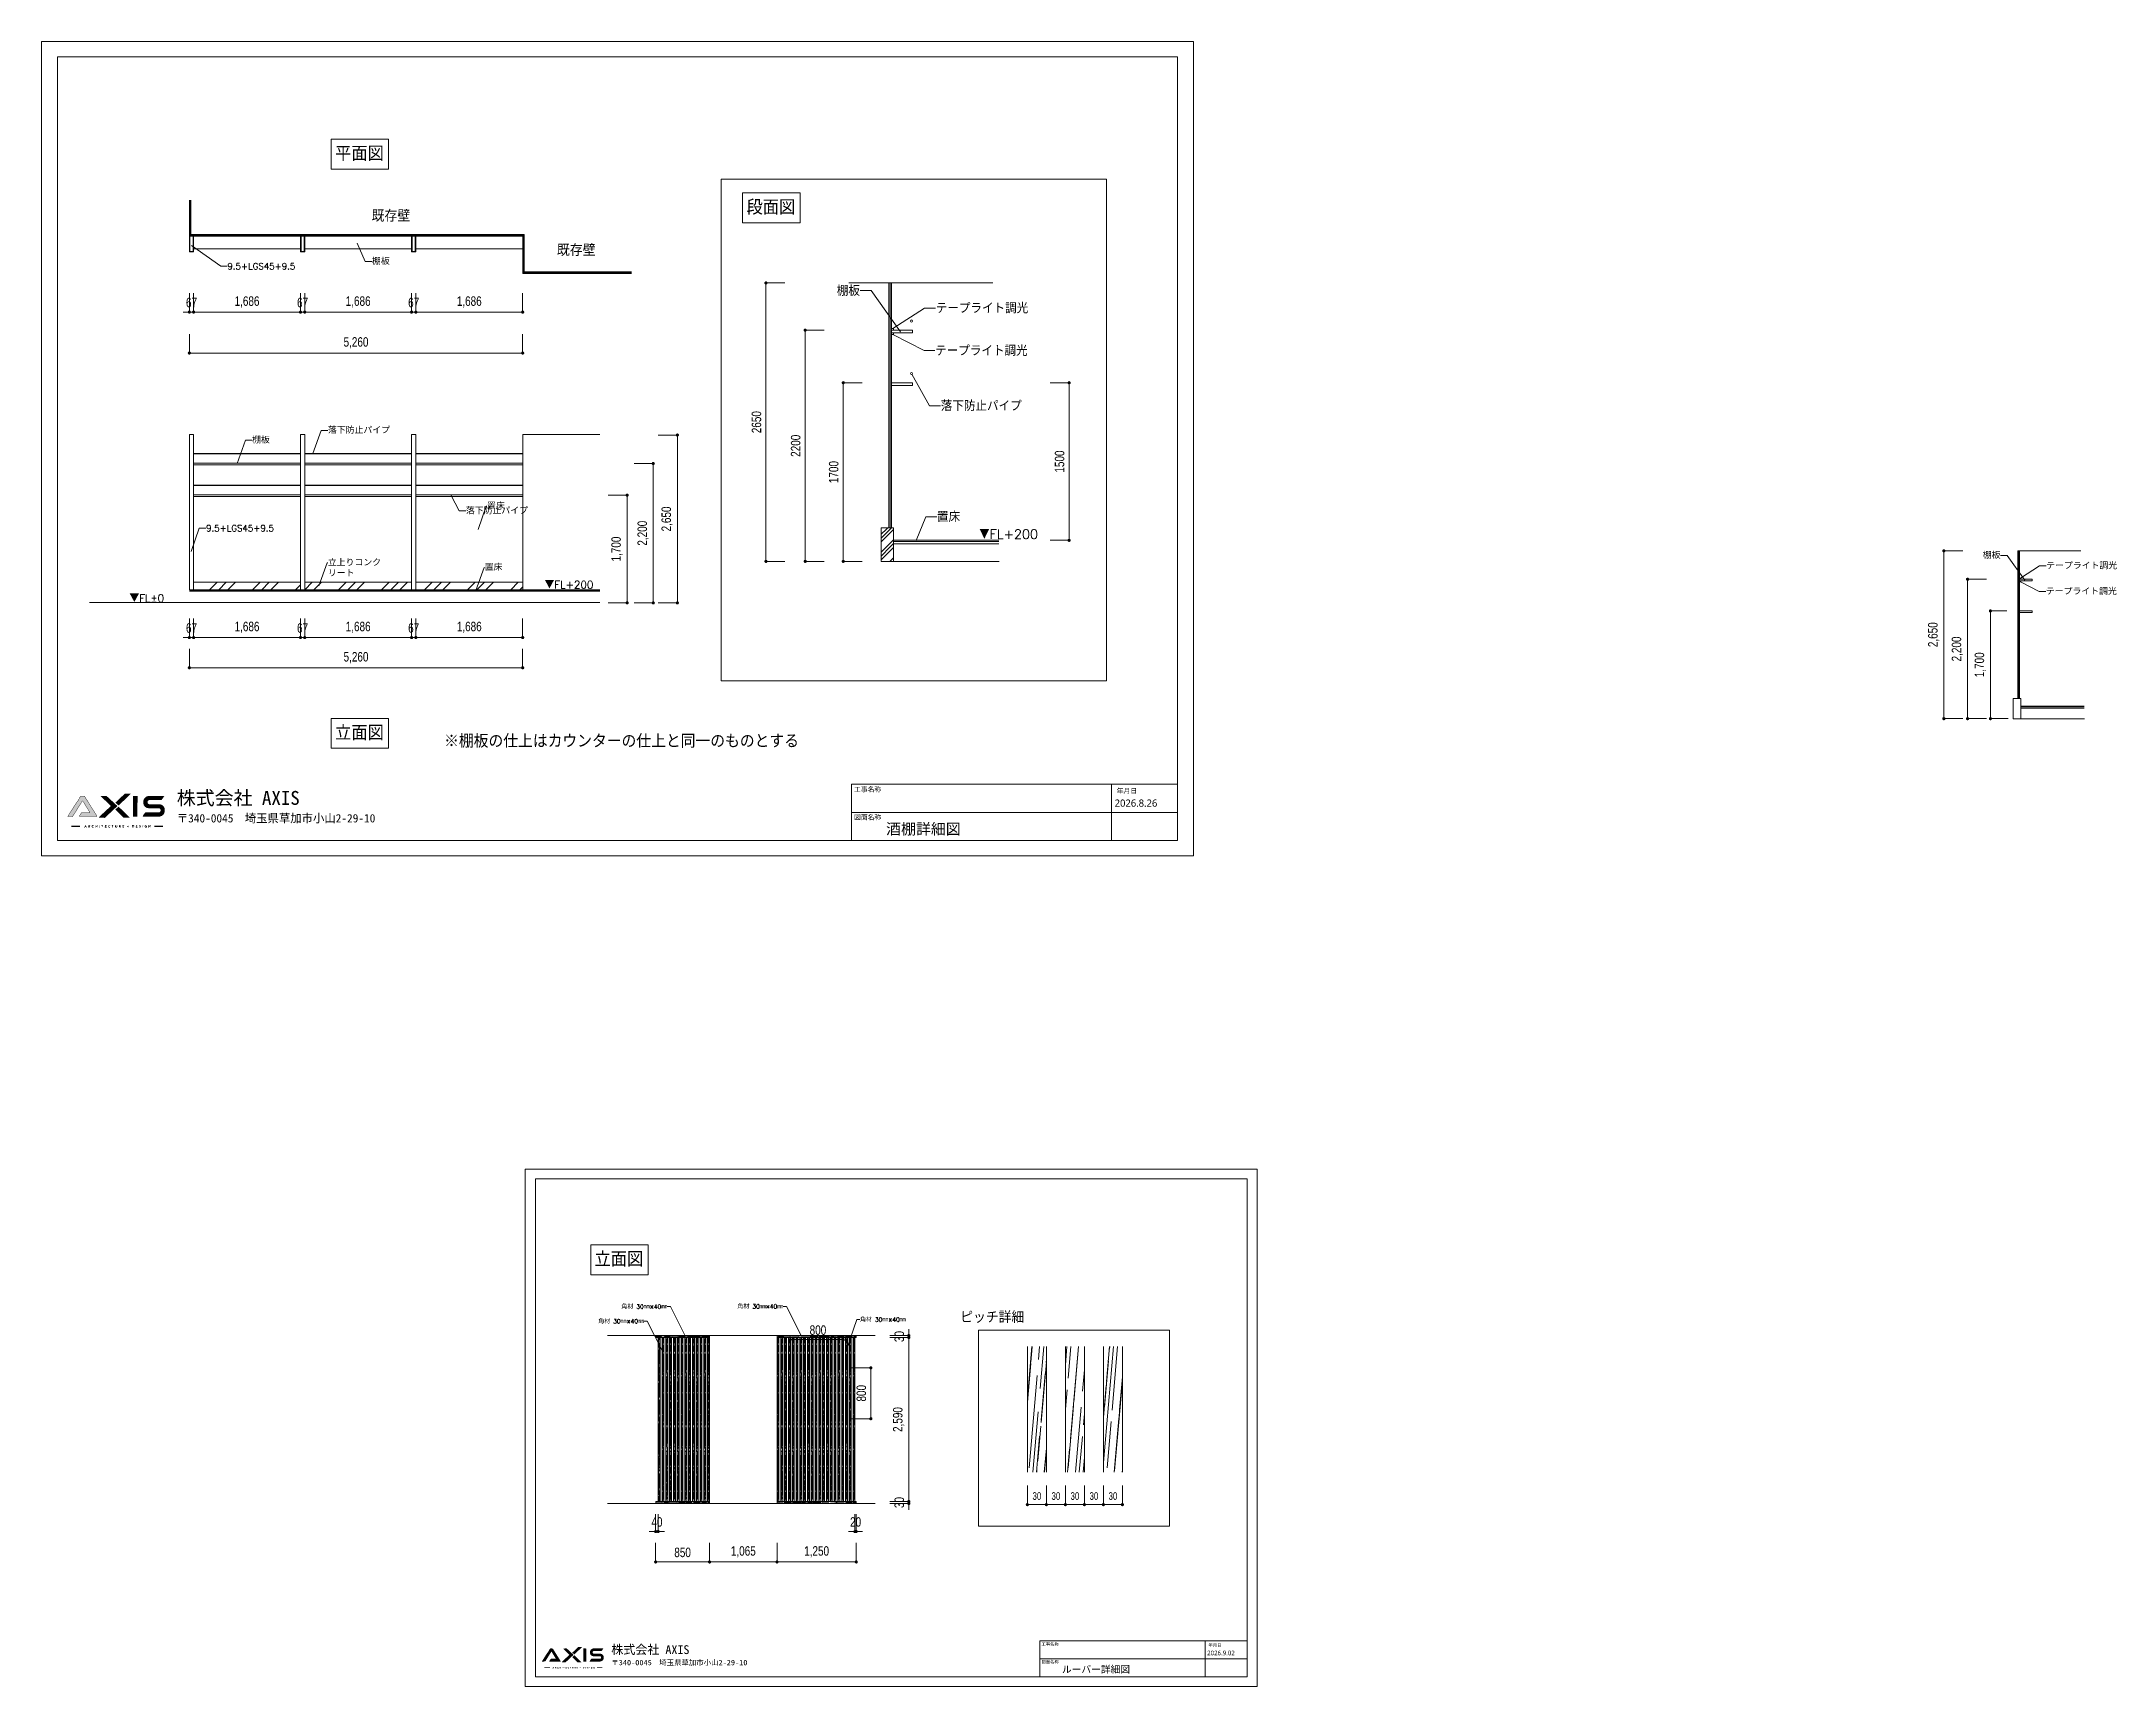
# Model space of a CAD drawing. Header units: millimetres. Extents: x -472210 to 610932, y -1721835 to -571782.
# Drawn here: x 578216 to 610932, y -1720001 to -1694034 of the extents above; entities that cross this region are included whole.
import ezdxf
from ezdxf import colors
from ezdxf.entities.mleader import LeaderData, LeaderLine
from ezdxf.math import Vec2, Vec3

# ---------------------------------------------------------------- set-up
doc = ezdxf.new("R2010")
doc.units = ezdxf.units.MM
doc.header["$LTSCALE"] = 400
doc.layers.get('0').update_dxf_attribs({"lineweight": 5})
for name, color, linetype, lineweight in [('09ハッチング-2', 7, 'Continuous', 5), ('_0-0_0', 7, 'Continuous', 5), ('文字', 7, 'Continuous', 5)]:
    doc.layers.add(name, color=color, linetype=linetype, lineweight=lineweight)
doc.layers.add('LOGO_DARK', color=7, linetype='Continuous', true_color=0x131b00)
doc.layers.add('LOGO_ORANGE', color=7, linetype='Continuous', true_color=0xdc6700)
doc.styles.add('AIDRAW_TXT_STYLE', font='simplex.shx', dxfattribs={"height": 200, "bigfont": 'extfont2.shx'})
doc.styles.add('gothic', font='MS PGothic.ttf', dxfattribs={"width": 0.8})
doc.styles.get("Standard").update_dxf_attribs({"font": 'simplex.shx', "bigfont": 'extfont2.shx'})
doc.styles.add('メイリオ', font='')
doc.styles.add('小岩', font='MS Mincho.ttf', dxfattribs={"height": 150})
doc.styles.get('メイリオ').set_extended_font_data('Meiryo')
doc.dimstyles.new('外構300', dxfattribs={"dimtxt": 150, "dimasz": 50, "dimexe": 0, "dimexo": 200, "dimgap": 75, "dimtad": 1, "dimdec": 0, "dimzin": 12, "dimdsep": 46, "dimlunit": 6, "dimtxsty": 'gothic', "dimblk": 'DOT', "dimcen": 0, "dimclrd": 256, "dimclre": 256, "dimclrt": 256, "dimadec": 0, "dimazin": 0, "dimtfac": 1, "dimtdec": 0, "dimtix": 1, "dimtmove": 2, "dimatfit": 3, "dimldrblk": 'DOT', "dimfxl": 300, "dimfxlon": 1, "dimtolj": 1, "dimtzin": 12, "dimlwd": -1, "dimlwe": -1, "dimarcsym": 0})

msp = doc.modelspace()

# ---------------------------------------------------------------- texts
at = {"style": 'メイリオ'}
for s, height, p in [('工事名称', 76.784, (591038.68, -1705877.39)), ('2026.8.26', 113.879, (595152.54, -1706113.17)), ('年月日', 76.784, (595185.01, -1705900.59)), ('図面名称', 76.784, (591038.68, -1706316.98)), ('酒棚詳細図', 172.764, (591545.34, -1706550.18)), ('工事名称', 48.78, (593998.17, -1719356.75)), ('2026.9.02', 72.347, (596611.69, -1719506.54)), ('年月日', 48.78, (596632.32, -1719371.48)), ('図面名称', 48.78, (593998.17, -1719636.01)), ('ルーバー詳細図', 109.756, (594320.05, -1719784.17))]:
    msp.add_text(s, height=height, dxfattribs=at).set_placement(p)
at = {"ltscale": 10, "attachment_point": 1, "style": '小岩'}
for width, gutter_width, insert, char_height in [(6058.8252, 1095.2, (580351.78, -1705864.37), 219.0395), (3849.1392, 695.77, (587208.84, -1719348.48), 139.1546)]:
    msp.add_mtext_dynamic_manual_height_columns('\\pxt3;株式会社 AXIS\\P{\\H0.6x;〒340-0045\u3000埼玉県草加市小山2-29-10}', width=width, gutter_width=gutter_width, heights=[0], dxfattribs=dict(at, insert=insert, char_height=char_height))
at = {"layer": '_0-0_0', "style": 'AIDRAW_TXT_STYLE'}
for s, height, p in [('平面図', 233.271, (582849.51, -1695920.7)), ('段面図', 233.271, (589342.6, -1696768.31)), ('既存壁', 185.218, (583424.58, -1696879.17)), ('既存壁', 185.218, (586349.76, -1697420.05)), ('▼FL+200', 147.335, (593015.83, -1701884.72)), ('▼FL±0', 118.728, (579604.7, -1702882.45)), ('▼FL+200', 118.728, (586155.95, -1702667.75)), ('立面図', 233.271, (582849.51, -1705064.13)), ('※棚板の仕上はカウンターの仕上と同一のものとする', 212.1191, (584570.79, -1705183.31)), ('立面図', 233.271, (586944.1, -1713372.38)), ('ピッチ詳細', 183.275, (592716.68, -1714261.97))]:
    msp.add_text(s, height=height, dxfattribs=at).set_placement(p)

# ---------------------------------------------------------------- blocks, each defined once
blk = doc.blocks.new('_Dot')
at = {"color": 0, "linetype": 'ByBlock', "lineweight": -2}
blk.add_line((-0.5, 0), (-1, 0), dxfattribs=at)
at = {"color": 0, "linetype": 'ByBlock', "const_width": 0.5}
blk.add_lwpolyline([(-0.25, 0, 1), (0.25, 0, 1)], format="xyb", close=True, dxfattribs=at)
blk = doc.blocks.new('*D430')
at = {"transparency": 16777216}
for p, q in [((580550, -1703143), (580550, -1703443)), ((580617, -1703143), (580617, -1703443)), ((580500, -1703443), (580450, -1703443)), ((580550, -1703443), (580617, -1703443)), ((580667, -1703443), (580717, -1703443))]:
    blk.add_line(p, q, dxfattribs=at)
at = {"layer": 'Defpoints', "color": 0, "transparency": 16777216}
for p in [(580550, -1702690), (580617, -1702690), (580617, -1703443)]:
    blk.add_point(p, dxfattribs=at)
at = {"transparency": 16777216, "xscale": 50, "yscale": 50, "zscale": 50}
blk.add_blockref('_Dot', (580550, -1703443), dxfattribs=at)
at = {"transparency": 16777216, "xscale": 50, "yscale": 50, "zscale": 50, "rotation": 180}
blk.add_blockref('_Dot', (580617, -1703443), dxfattribs=at)
at = {"transparency": 16777216, "insert": (580584, -1703293), "char_height": 150, "attachment_point": 5, "style": 'gothic'}
blk.add_mtext('\\A1;67', dxfattribs=at)
blk = doc.blocks.new('*D431')
at = {"transparency": 16777216}
for p, q in [((580617, -1703143), (580617, -1703443)), ((582304, -1703143), (582304, -1703443)), ((580667, -1703443), (582254, -1703443))]:
    blk.add_line(p, q, dxfattribs=at)
at = {"layer": 'Defpoints', "color": 0, "transparency": 16777216}
for p in [(580617, -1702690), (582304, -1702690), (582304, -1703443)]:
    blk.add_point(p, dxfattribs=at)
at = {"transparency": 16777216, "xscale": 50, "yscale": 50, "zscale": 50, "rotation": 180}
blk.add_blockref('_Dot', (580617, -1703443), dxfattribs=at)
at = {"transparency": 16777216, "xscale": 50, "yscale": 50, "zscale": 50}
blk.add_blockref('_Dot', (582304, -1703443), dxfattribs=at)
at = {"transparency": 16777216, "insert": (581460, -1703282), "char_height": 150, "attachment_point": 5, "style": 'gothic'}
blk.add_mtext('\\A1;1,686', dxfattribs=at)
blk = doc.blocks.new('*D432')
at = {"transparency": 16777216}
for p, q in [((582304, -1703143), (582304, -1703443)), ((582371, -1703143), (582371, -1703443)), ((582254, -1703443), (582204, -1703443)), ((582304, -1703443), (582371, -1703443)), ((582421, -1703443), (582471, -1703443))]:
    blk.add_line(p, q, dxfattribs=at)
at = {"layer": 'Defpoints', "color": 0, "transparency": 16777216}
for p in [(582304, -1702690), (582371, -1702690), (582371, -1703443)]:
    blk.add_point(p, dxfattribs=at)
at = {"transparency": 16777216, "xscale": 50, "yscale": 50, "zscale": 50}
blk.add_blockref('_Dot', (582304, -1703443), dxfattribs=at)
at = {"transparency": 16777216, "xscale": 50, "yscale": 50, "zscale": 50, "rotation": 180}
blk.add_blockref('_Dot', (582371, -1703443), dxfattribs=at)
at = {"transparency": 16777216, "insert": (582337, -1703293), "char_height": 150, "attachment_point": 5, "style": 'gothic'}
blk.add_mtext('\\A1;67', dxfattribs=at)
blk = doc.blocks.new('*D433')
at = {"transparency": 16777216}
for p, q in [((582371, -1703143), (582371, -1703443)), ((584057, -1703143), (584057, -1703443)), ((582421, -1703443), (584007, -1703443))]:
    blk.add_line(p, q, dxfattribs=at)
at = {"layer": 'Defpoints', "color": 0, "transparency": 16777216}
for p in [(582371, -1702690), (584057, -1702690), (584057, -1703443)]:
    blk.add_point(p, dxfattribs=at)
at = {"transparency": 16777216, "xscale": 50, "yscale": 50, "zscale": 50, "rotation": 180}
blk.add_blockref('_Dot', (582371, -1703443), dxfattribs=at)
at = {"transparency": 16777216, "xscale": 50, "yscale": 50, "zscale": 50}
blk.add_blockref('_Dot', (584057, -1703443), dxfattribs=at)
at = {"transparency": 16777216, "insert": (583214, -1703282), "char_height": 150, "attachment_point": 5, "style": 'gothic'}
blk.add_mtext('\\A1;1,686', dxfattribs=at)
blk = doc.blocks.new('*D434')
at = {"transparency": 16777216}
for p, q in [((584057, -1703143), (584057, -1703443)), ((584124, -1703143), (584124, -1703443)), ((584007, -1703443), (583957, -1703443)), ((584057, -1703443), (584124, -1703443)), ((584174, -1703443), (584224, -1703443))]:
    blk.add_line(p, q, dxfattribs=at)
at = {"layer": 'Defpoints', "color": 0, "transparency": 16777216}
for p in [(584057, -1702690), (584124, -1702690), (584124, -1703443)]:
    blk.add_point(p, dxfattribs=at)
at = {"transparency": 16777216, "xscale": 50, "yscale": 50, "zscale": 50}
blk.add_blockref('_Dot', (584057, -1703443), dxfattribs=at)
at = {"transparency": 16777216, "xscale": 50, "yscale": 50, "zscale": 50, "rotation": 180}
blk.add_blockref('_Dot', (584124, -1703443), dxfattribs=at)
at = {"transparency": 16777216, "insert": (584090, -1703293), "char_height": 150, "attachment_point": 5, "style": 'gothic'}
blk.add_mtext('\\A1;67', dxfattribs=at)
blk = doc.blocks.new('*D435')
at = {"transparency": 16777216}
for p, q in [((584124, -1703143), (584124, -1703443)), ((585810, -1703143), (585810, -1703443)), ((584174, -1703443), (585760, -1703443))]:
    blk.add_line(p, q, dxfattribs=at)
at = {"layer": 'Defpoints', "color": 0, "transparency": 16777216}
for p in [(584124, -1702690), (585810, -1702690), (585810, -1703443)]:
    blk.add_point(p, dxfattribs=at)
at = {"transparency": 16777216, "xscale": 50, "yscale": 50, "zscale": 50, "rotation": 180}
blk.add_blockref('_Dot', (584124, -1703443), dxfattribs=at)
at = {"transparency": 16777216, "xscale": 50, "yscale": 50, "zscale": 50}
blk.add_blockref('_Dot', (585810, -1703443), dxfattribs=at)
at = {"transparency": 16777216, "insert": (584967, -1703282), "char_height": 150, "attachment_point": 5, "style": 'gothic'}
blk.add_mtext('\\A1;1,686', dxfattribs=at)
blk = doc.blocks.new('*D436')
at = {"transparency": 16777216}
for p, q in [((580550, -1703620), (580550, -1703920)), ((585810, -1703620), (585810, -1703920)), ((580600, -1703920), (585760, -1703920))]:
    blk.add_line(p, q, dxfattribs=at)
at = {"layer": 'Defpoints', "color": 0, "transparency": 16777216}
for p in [(580550, -1702690), (585810, -1702690), (585810, -1703920)]:
    blk.add_point(p, dxfattribs=at)
at = {"transparency": 16777216, "xscale": 50, "yscale": 50, "zscale": 50, "rotation": 180}
blk.add_blockref('_Dot', (580550, -1703920), dxfattribs=at)
at = {"transparency": 16777216, "xscale": 50, "yscale": 50, "zscale": 50}
blk.add_blockref('_Dot', (585810, -1703920), dxfattribs=at)
at = {"transparency": 16777216, "insert": (583180, -1703760), "char_height": 150, "attachment_point": 5, "style": 'gothic'}
blk.add_mtext('\\A1;5,260', dxfattribs=at)
blk = doc.blocks.new('*D437')
at = {"transparency": 16777216}
for p, q in [((587951, -1700246), (588251, -1700246)), ((588251, -1700296), (588251, -1702846)), ((587951, -1702896), (588251, -1702896))]:
    blk.add_line(p, q, dxfattribs=at)
at = {"layer": 'Defpoints', "color": 0, "transparency": 16777216}
for p in [(587222, -1700246), (587222, -1702896), (588251, -1702896)]:
    blk.add_point(p, dxfattribs=at)
at = {"transparency": 16777216, "xscale": 50, "yscale": 50, "zscale": 50}
for p, rotation in [((588251, -1700246), 90), ((588251, -1702896), 270)]:
    blk.add_blockref('_Dot', p, dxfattribs=dict(at, rotation=rotation))
at = {"transparency": 16777216, "insert": (588090, -1701571), "char_height": 150, "attachment_point": 5, "rotation": 90, "style": 'gothic'}
blk.add_mtext('\\A1;2,650', dxfattribs=at)
blk = doc.blocks.new('*D438')
at = {"transparency": 16777216}
for p, q in [((587571, -1700696), (587871, -1700696)), ((587871, -1702846), (587871, -1700746)), ((587571, -1702896), (587871, -1702896))]:
    blk.add_line(p, q, dxfattribs=at)
at = {"layer": 'Defpoints', "color": 0, "transparency": 16777216}
for p in [(586005, -1700696), (587871, -1700696), (587222, -1702896)]:
    blk.add_point(p, dxfattribs=at)
at = {"transparency": 16777216, "xscale": 50, "yscale": 50, "zscale": 50}
for p, rotation in [((587871, -1700696), 90), ((587871, -1702896), 270)]:
    blk.add_blockref('_Dot', p, dxfattribs=dict(at, rotation=rotation))
at = {"transparency": 16777216, "insert": (587711, -1701796), "char_height": 150, "attachment_point": 5, "rotation": 90, "style": 'gothic'}
blk.add_mtext('\\A1;2,200', dxfattribs=at)
blk = doc.blocks.new('*D439')
at = {"transparency": 16777216}
for p, q in [((587159, -1701196), (587459, -1701196)), ((587459, -1701246), (587459, -1702846)), ((587159, -1702896), (587459, -1702896))]:
    blk.add_line(p, q, dxfattribs=at)
at = {"layer": 'Defpoints', "color": 0, "transparency": 16777216}
for p in [(586005, -1701196), (586005, -1702896), (587459, -1702896)]:
    blk.add_point(p, dxfattribs=at)
at = {"transparency": 16777216, "xscale": 50, "yscale": 50, "zscale": 50}
for p, rotation in [((587459, -1701196), 90), ((587459, -1702896), 270)]:
    blk.add_blockref('_Dot', p, dxfattribs=dict(at, rotation=rotation))
at = {"transparency": 16777216, "insert": (587298, -1702046), "char_height": 150, "attachment_point": 5, "rotation": 90, "style": 'gothic'}
blk.add_mtext('\\A1;1,700', dxfattribs=at)
blk = doc.blocks.new('*D440')
at = {"transparency": 16777216}
for p, q in [((580550, -1698006), (580550, -1698306)), ((580617, -1698006), (580617, -1698306)), ((580500, -1698306), (580450, -1698306)), ((580550, -1698306), (580617, -1698306)), ((580667, -1698306), (580717, -1698306))]:
    blk.add_line(p, q, dxfattribs=at)
at = {"layer": 'Defpoints', "color": 0, "transparency": 16777216}
for p in [(580550, -1697357), (580617, -1697357), (580617, -1698306)]:
    blk.add_point(p, dxfattribs=at)
at = {"transparency": 16777216, "xscale": 50, "yscale": 50, "zscale": 50}
blk.add_blockref('_Dot', (580550, -1698306), dxfattribs=at)
at = {"transparency": 16777216, "xscale": 50, "yscale": 50, "zscale": 50, "rotation": 180}
blk.add_blockref('_Dot', (580617, -1698306), dxfattribs=at)
at = {"transparency": 16777216, "insert": (580584, -1698156), "char_height": 150, "attachment_point": 5, "style": 'gothic'}
blk.add_mtext('\\A1;67', dxfattribs=at)
blk = doc.blocks.new('*D441')
at = {"transparency": 16777216}
for p, q in [((580617, -1698006), (580617, -1698306)), ((582304, -1698006), (582304, -1698306)), ((580667, -1698306), (582254, -1698306))]:
    blk.add_line(p, q, dxfattribs=at)
at = {"layer": 'Defpoints', "color": 0, "transparency": 16777216}
for p in [(580617, -1697357), (582304, -1697357), (582304, -1698306)]:
    blk.add_point(p, dxfattribs=at)
at = {"transparency": 16777216, "xscale": 50, "yscale": 50, "zscale": 50, "rotation": 180}
blk.add_blockref('_Dot', (580617, -1698306), dxfattribs=at)
at = {"transparency": 16777216, "xscale": 50, "yscale": 50, "zscale": 50}
blk.add_blockref('_Dot', (582304, -1698306), dxfattribs=at)
at = {"transparency": 16777216, "insert": (581460, -1698146), "char_height": 150, "attachment_point": 5, "style": 'gothic'}
blk.add_mtext('\\A1;1,686', dxfattribs=at)
blk = doc.blocks.new('*D442')
at = {"transparency": 16777216}
for p, q in [((582304, -1698006), (582304, -1698306)), ((582371, -1698006), (582371, -1698306)), ((582254, -1698306), (582204, -1698306)), ((582304, -1698306), (582371, -1698306)), ((582421, -1698306), (582471, -1698306))]:
    blk.add_line(p, q, dxfattribs=at)
at = {"layer": 'Defpoints', "color": 0, "transparency": 16777216}
for p in [(582304, -1697357), (582371, -1697357), (582371, -1698306)]:
    blk.add_point(p, dxfattribs=at)
at = {"transparency": 16777216, "xscale": 50, "yscale": 50, "zscale": 50}
blk.add_blockref('_Dot', (582304, -1698306), dxfattribs=at)
at = {"transparency": 16777216, "xscale": 50, "yscale": 50, "zscale": 50, "rotation": 180}
blk.add_blockref('_Dot', (582371, -1698306), dxfattribs=at)
at = {"transparency": 16777216, "insert": (582337, -1698156), "char_height": 150, "attachment_point": 5, "style": 'gothic'}
blk.add_mtext('\\A1;67', dxfattribs=at)
blk = doc.blocks.new('*D443')
at = {"transparency": 16777216}
for p, q in [((582371, -1698006), (582371, -1698306)), ((584057, -1698006), (584057, -1698306)), ((582421, -1698306), (584007, -1698306))]:
    blk.add_line(p, q, dxfattribs=at)
at = {"layer": 'Defpoints', "color": 0, "transparency": 16777216}
for p in [(582371, -1697357), (584057, -1697357), (584057, -1698306)]:
    blk.add_point(p, dxfattribs=at)
at = {"transparency": 16777216, "xscale": 50, "yscale": 50, "zscale": 50, "rotation": 180}
blk.add_blockref('_Dot', (582371, -1698306), dxfattribs=at)
at = {"transparency": 16777216, "xscale": 50, "yscale": 50, "zscale": 50}
blk.add_blockref('_Dot', (584057, -1698306), dxfattribs=at)
at = {"transparency": 16777216, "insert": (583214, -1698146), "char_height": 150, "attachment_point": 5, "style": 'gothic'}
blk.add_mtext('\\A1;1,686', dxfattribs=at)
blk = doc.blocks.new('*D444')
at = {"transparency": 16777216}
for p, q in [((584057, -1698006), (584057, -1698306)), ((584124, -1698006), (584124, -1698306)), ((584007, -1698306), (583957, -1698306)), ((584057, -1698306), (584124, -1698306)), ((584174, -1698306), (584224, -1698306))]:
    blk.add_line(p, q, dxfattribs=at)
at = {"layer": 'Defpoints', "color": 0, "transparency": 16777216}
for p in [(584057, -1697357), (584124, -1697357), (584124, -1698306)]:
    blk.add_point(p, dxfattribs=at)
at = {"transparency": 16777216, "xscale": 50, "yscale": 50, "zscale": 50}
blk.add_blockref('_Dot', (584057, -1698306), dxfattribs=at)
at = {"transparency": 16777216, "xscale": 50, "yscale": 50, "zscale": 50, "rotation": 180}
blk.add_blockref('_Dot', (584124, -1698306), dxfattribs=at)
at = {"transparency": 16777216, "insert": (584090, -1698156), "char_height": 150, "attachment_point": 5, "style": 'gothic'}
blk.add_mtext('\\A1;67', dxfattribs=at)
blk = doc.blocks.new('*D445')
at = {"transparency": 16777216}
for p, q in [((584124, -1698006), (584124, -1698306)), ((585810, -1698006), (585810, -1698306)), ((584174, -1698306), (585760, -1698306))]:
    blk.add_line(p, q, dxfattribs=at)
at = {"layer": 'Defpoints', "color": 0, "transparency": 16777216}
for p in [(584124, -1697357), (585810, -1697307), (585810, -1698306)]:
    blk.add_point(p, dxfattribs=at)
at = {"transparency": 16777216, "xscale": 50, "yscale": 50, "zscale": 50, "rotation": 180}
blk.add_blockref('_Dot', (584124, -1698306), dxfattribs=at)
at = {"transparency": 16777216, "xscale": 50, "yscale": 50, "zscale": 50}
blk.add_blockref('_Dot', (585810, -1698306), dxfattribs=at)
at = {"transparency": 16777216, "insert": (584967, -1698146), "char_height": 150, "attachment_point": 5, "style": 'gothic'}
blk.add_mtext('\\A1;1,686', dxfattribs=at)
blk = doc.blocks.new('*D446')
at = {"transparency": 16777216}
for p, q in [((580550, -1698652), (580550, -1698952)), ((585810, -1698652), (585810, -1698952)), ((580600, -1698952), (585760, -1698952))]:
    blk.add_line(p, q, dxfattribs=at)
at = {"layer": 'Defpoints', "color": 0, "transparency": 16777216}
for p in [(580550, -1697357), (585810, -1697357), (585810, -1698952)]:
    blk.add_point(p, dxfattribs=at)
at = {"transparency": 16777216, "xscale": 50, "yscale": 50, "zscale": 50, "rotation": 180}
blk.add_blockref('_Dot', (580550, -1698952), dxfattribs=at)
at = {"transparency": 16777216, "xscale": 50, "yscale": 50, "zscale": 50}
blk.add_blockref('_Dot', (585810, -1698952), dxfattribs=at)
at = {"transparency": 16777216, "insert": (583180, -1698791), "char_height": 150, "attachment_point": 5, "style": 'gothic'}
blk.add_mtext('\\A1;5,260', dxfattribs=at)
blk = doc.blocks.new('*D450')
at = {"transparency": 16777216}
for p, q in [((589950, -1697846), (589650, -1697846)), ((589650, -1697896), (589650, -1702190)), ((589950, -1702240), (589650, -1702240))]:
    blk.add_line(p, q, dxfattribs=at)
at = {"layer": 'Defpoints', "color": 0, "transparency": 16777216}
for p in [(591245, -1697846), (589650, -1702240), (591321, -1702240)]:
    blk.add_point(p, dxfattribs=at)
at = {"transparency": 16777216, "xscale": 50, "yscale": 50, "zscale": 50}
for p, rotation in [((589650, -1697846), 90), ((589650, -1702240), 270)]:
    blk.add_blockref('_Dot', p, dxfattribs=dict(at, rotation=rotation))
at = {"transparency": 16777216, "insert": (589500, -1700043), "char_height": 150, "attachment_point": 5, "rotation": 90, "style": 'gothic'}
blk.add_mtext('\\A1;2650', dxfattribs=at)
blk = doc.blocks.new('*D451')
at = {"transparency": 16777216}
for p, q in [((590569, -1698592), (590269, -1698592)), ((590269, -1698642), (590269, -1702190)), ((590569, -1702240), (590269, -1702240))]:
    blk.add_line(p, q, dxfattribs=at)
at = {"layer": 'Defpoints', "color": 0, "transparency": 16777216}
for p in [(591287, -1698592), (590269, -1702240), (591287, -1702240)]:
    blk.add_point(p, dxfattribs=at)
at = {"transparency": 16777216, "xscale": 50, "yscale": 50, "zscale": 50}
for p, rotation in [((590269, -1698592), 90), ((590269, -1702240), 270)]:
    blk.add_blockref('_Dot', p, dxfattribs=dict(at, rotation=rotation))
at = {"transparency": 16777216, "insert": (590119, -1700416), "char_height": 150, "attachment_point": 5, "rotation": 90, "style": 'gothic'}
blk.add_mtext('\\A1;2200', dxfattribs=at)
blk = doc.blocks.new('*D452')
at = {"transparency": 16777216}
for p, q in [((591169, -1699421), (590869, -1699421)), ((590869, -1699471), (590869, -1702190)), ((591169, -1702240), (590869, -1702240))]:
    blk.add_line(p, q, dxfattribs=at)
at = {"layer": 'Defpoints', "color": 0, "transparency": 16777216}
for p in [(591631, -1699421), (590869, -1702240), (591664, -1702240)]:
    blk.add_point(p, dxfattribs=at)
at = {"transparency": 16777216, "xscale": 50, "yscale": 50, "zscale": 50}
for p, rotation in [((590869, -1699421), 90), ((590869, -1702240), 270)]:
    blk.add_blockref('_Dot', p, dxfattribs=dict(at, rotation=rotation))
at = {"transparency": 16777216, "insert": (590719, -1700831), "char_height": 150, "attachment_point": 5, "rotation": 90, "style": 'gothic'}
blk.add_mtext('\\A1;1700', dxfattribs=at)
blk = doc.blocks.new('*D453')
at = {"transparency": 16777216}
for p, q in [((594134, -1699421), (594434, -1699421)), ((594434, -1701858), (594434, -1699471)), ((594134, -1701908), (594434, -1701908))]:
    blk.add_line(p, q, dxfattribs=at)
at = {"layer": 'Defpoints', "color": 0, "transparency": 16777216}
for p in [(591664, -1699421), (594434, -1699421), (591664, -1701908)]:
    blk.add_point(p, dxfattribs=at)
at = {"transparency": 16777216, "xscale": 50, "yscale": 50, "zscale": 50}
for p, rotation in [((594434, -1699421), 90), ((594434, -1701908), 270)]:
    blk.add_blockref('_Dot', p, dxfattribs=dict(at, rotation=rotation))
at = {"transparency": 16777216, "insert": (594284, -1700665), "char_height": 150, "attachment_point": 5, "rotation": 90, "style": 'gothic'}
blk.add_mtext('\\A1;1500', dxfattribs=at)
blk = doc.blocks.new('*D455')
at = {"transparency": 16777216}
for p, q in [((591604, -1714461), (591904, -1714461)), ((591604, -1714491), (591904, -1714491)), ((591904, -1714411), (591904, -1714361)), ((591904, -1714461), (591904, -1714491)), ((591904, -1714541), (591904, -1714591))]:
    blk.add_line(p, q, dxfattribs=at)
at = {"layer": 'Defpoints', "color": 0, "transparency": 16777216}
for p in [(591074, -1714461), (591074, -1714491), (591904, -1714491)]:
    blk.add_point(p, dxfattribs=at)
at = {"transparency": 16777216, "xscale": 50, "yscale": 50, "zscale": 50}
for p, rotation in [((591904, -1714461), 270), ((591904, -1714491), 90)]:
    blk.add_blockref('_Dot', p, dxfattribs=dict(at, rotation=rotation))
at = {"transparency": 16777216, "insert": (591754, -1714476), "char_height": 150, "attachment_point": 5, "rotation": 90, "style": 'gothic'}
blk.add_mtext('\\A1;30', dxfattribs=at)
blk = doc.blocks.new('*D456')
at = {"transparency": 16777216}
for p, q in [((591604, -1714491), (591904, -1714491)), ((591904, -1714541), (591904, -1717031)), ((591604, -1717081), (591904, -1717081))]:
    blk.add_line(p, q, dxfattribs=at)
at = {"layer": 'Defpoints', "color": 0, "transparency": 16777216}
for p in [(591074, -1714491), (591074, -1717081), (591904, -1717081)]:
    blk.add_point(p, dxfattribs=at)
at = {"transparency": 16777216, "xscale": 50, "yscale": 50, "zscale": 50}
for p, rotation in [((591904, -1714491), 90), ((591904, -1717081), 270)]:
    blk.add_blockref('_Dot', p, dxfattribs=dict(at, rotation=rotation))
at = {"transparency": 16777216, "insert": (591743, -1715786), "char_height": 150, "attachment_point": 5, "rotation": 90, "style": 'gothic'}
blk.add_mtext('\\A1;2,590', dxfattribs=at)
blk = doc.blocks.new('*D457')
at = {"transparency": 16777216}
for p, q in [((591604, -1717081), (591904, -1717081)), ((591604, -1717111), (591904, -1717111)), ((591904, -1717031), (591904, -1716981)), ((591904, -1717081), (591904, -1717111)), ((591904, -1717161), (591904, -1717211))]:
    blk.add_line(p, q, dxfattribs=at)
at = {"layer": 'Defpoints', "color": 0, "transparency": 16777216}
for p in [(591074, -1717081), (591074, -1717111), (591904, -1717111)]:
    blk.add_point(p, dxfattribs=at)
at = {"transparency": 16777216, "xscale": 50, "yscale": 50, "zscale": 50}
for p, rotation in [((591904, -1717081), 270), ((591904, -1717111), 90)]:
    blk.add_blockref('_Dot', p, dxfattribs=dict(at, rotation=rotation))
at = {"transparency": 16777216, "insert": (591754, -1717096), "char_height": 150, "attachment_point": 5, "rotation": 90, "style": 'gothic'}
blk.add_mtext('\\A1;30', dxfattribs=at)
blk = doc.blocks.new('*D459')
at = {"transparency": 16777216}
for p, q in [((587909, -1717734), (587909, -1718034)), ((588759, -1717734), (588759, -1718034)), ((587959, -1718034), (588709, -1718034))]:
    blk.add_line(p, q, dxfattribs=at)
at = {"layer": 'Defpoints', "color": 0, "transparency": 16777216}
for p in [(587909, -1717413), (588759, -1717413), (588759, -1718034)]:
    blk.add_point(p, dxfattribs=at)
at = {"transparency": 16777216, "xscale": 50, "yscale": 50, "zscale": 50, "rotation": 180}
blk.add_blockref('_Dot', (587909, -1718034), dxfattribs=at)
at = {"transparency": 16777216, "xscale": 50, "yscale": 50, "zscale": 50}
blk.add_blockref('_Dot', (588759, -1718034), dxfattribs=at)
at = {"transparency": 16777216, "insert": (588334, -1717884), "char_height": 150, "attachment_point": 5, "style": 'gothic'}
blk.add_mtext('\\A1;850', dxfattribs=at)
blk = doc.blocks.new('*D460')
at = {"transparency": 16777216}
for p, q in [((588759, -1717734), (588759, -1718034)), ((589824, -1717734), (589824, -1718034)), ((588809, -1718034), (589774, -1718034))]:
    blk.add_line(p, q, dxfattribs=at)
at = {"layer": 'Defpoints', "color": 0, "transparency": 16777216}
for p in [(588759, -1717413), (589824, -1717413), (589824, -1718034)]:
    blk.add_point(p, dxfattribs=at)
at = {"transparency": 16777216, "xscale": 50, "yscale": 50, "zscale": 50, "rotation": 180}
blk.add_blockref('_Dot', (588759, -1718034), dxfattribs=at)
at = {"transparency": 16777216, "xscale": 50, "yscale": 50, "zscale": 50}
blk.add_blockref('_Dot', (589824, -1718034), dxfattribs=at)
at = {"transparency": 16777216, "insert": (589292, -1717874), "char_height": 150, "attachment_point": 5, "style": 'gothic'}
blk.add_mtext('\\A1;1,065', dxfattribs=at)
blk = doc.blocks.new('*D461')
at = {"transparency": 16777216}
for p, q in [((589824, -1717734), (589824, -1718034)), ((591074, -1717734), (591074, -1718034)), ((589874, -1718034), (591024, -1718034))]:
    blk.add_line(p, q, dxfattribs=at)
at = {"layer": 'Defpoints', "color": 0, "transparency": 16777216}
for p in [(589824, -1717413), (591074, -1717413), (591074, -1718034)]:
    blk.add_point(p, dxfattribs=at)
at = {"transparency": 16777216, "xscale": 50, "yscale": 50, "zscale": 50, "rotation": 180}
blk.add_blockref('_Dot', (589824, -1718034), dxfattribs=at)
at = {"transparency": 16777216, "xscale": 50, "yscale": 50, "zscale": 50}
blk.add_blockref('_Dot', (591074, -1718034), dxfattribs=at)
at = {"transparency": 16777216, "insert": (590449, -1717874), "char_height": 150, "attachment_point": 5, "style": 'gothic'}
blk.add_mtext('\\A1;1,250', dxfattribs=at)
blk = doc.blocks.new('*D462')
at = {"transparency": 16777216}
for p, q in [((587859, -1717554), (587809, -1717554)), ((587909, -1717281), (587909, -1717554)), ((587909, -1717554), (587949, -1717554)), ((587949, -1717281), (587949, -1717554)), ((587999, -1717554), (588049, -1717554))]:
    blk.add_line(p, q, dxfattribs=at)
at = {"layer": 'Defpoints', "color": 0, "transparency": 16777216}
for p in [(587909, -1717081), (587949, -1717081), (587949, -1717554)]:
    blk.add_point(p, dxfattribs=at)
at = {"transparency": 16777216, "xscale": 50, "yscale": 50, "zscale": 50}
blk.add_blockref('_Dot', (587909, -1717554), dxfattribs=at)
at = {"transparency": 16777216, "xscale": 50, "yscale": 50, "zscale": 50, "rotation": 180}
blk.add_blockref('_Dot', (587949, -1717554), dxfattribs=at)
at = {"transparency": 16777216, "insert": (587929, -1717404), "char_height": 150, "attachment_point": 5, "style": 'gothic'}
blk.add_mtext('\\A1;40', dxfattribs=at)
blk = doc.blocks.new('*D463')
at = {"transparency": 16777216}
for p, q in [((591004, -1717554), (590954, -1717554)), ((591054, -1717281), (591054, -1717554)), ((591054, -1717554), (591074, -1717554)), ((591074, -1717281), (591074, -1717554)), ((591124, -1717554), (591174, -1717554))]:
    blk.add_line(p, q, dxfattribs=at)
at = {"layer": 'Defpoints', "color": 0, "transparency": 16777216}
for p in [(591054, -1717081), (591074, -1717081), (591074, -1717554)]:
    blk.add_point(p, dxfattribs=at)
at = {"transparency": 16777216, "xscale": 50, "yscale": 50, "zscale": 50}
blk.add_blockref('_Dot', (591054, -1717554), dxfattribs=at)
at = {"transparency": 16777216, "xscale": 50, "yscale": 50, "zscale": 50, "rotation": 180}
blk.add_blockref('_Dot', (591074, -1717554), dxfattribs=at)
at = {"transparency": 16777216, "insert": (591064, -1717404), "char_height": 150, "attachment_point": 5, "style": 'gothic'}
blk.add_mtext('\\A1;20', dxfattribs=at)
blk = doc.blocks.new('*D465')
at = {"transparency": 16777216}
for p, q in [((590071, -1714825), (590071, -1714525)), ((590121, -1714525), (590818, -1714525)), ((590868, -1714825), (590868, -1714525))]:
    blk.add_line(p, q, dxfattribs=at)
at = {"layer": 'Defpoints', "color": 0, "transparency": 16777216}
for p in [(590868, -1714525), (590071, -1715457), (590868, -1715457)]:
    blk.add_point(p, dxfattribs=at)
at = {"transparency": 16777216, "xscale": 50, "yscale": 50, "zscale": 50, "rotation": 180}
blk.add_blockref('_Dot', (590071, -1714525), dxfattribs=at)
at = {"transparency": 16777216, "xscale": 50, "yscale": 50, "zscale": 50}
blk.add_blockref('_Dot', (590868, -1714525), dxfattribs=at)
at = {"transparency": 16777216, "insert": (590470, -1714375), "char_height": 150, "attachment_point": 5, "style": 'gothic'}
blk.add_mtext('\\A1;800', dxfattribs=at)
blk = doc.blocks.new('*D466')
at = {"transparency": 16777216}
for p, q in [((591005, -1714969), (591305, -1714969)), ((591305, -1715019), (591305, -1715723)), ((591005, -1715773), (591305, -1715773))]:
    blk.add_line(p, q, dxfattribs=at)
at = {"layer": 'Defpoints', "color": 0, "transparency": 16777216}
for p in [(590632, -1714969), (590632, -1715773), (591305, -1715773)]:
    blk.add_point(p, dxfattribs=at)
at = {"transparency": 16777216, "xscale": 50, "yscale": 50, "zscale": 50}
for p, rotation in [((591305, -1714969), 90), ((591305, -1715773), 270)]:
    blk.add_blockref('_Dot', p, dxfattribs=dict(at, rotation=rotation))
at = {"transparency": 16777216, "insert": (591155, -1715371), "char_height": 150, "attachment_point": 5, "rotation": 90, "style": 'gothic'}
blk.add_mtext('\\A1;800', dxfattribs=at)
blk = doc.blocks.new('*D467')
at = {"transparency": 16777216}
for p, q in [((593775, -1716829), (593775, -1717129)), ((594075, -1716829), (594075, -1717129)), ((593825, -1717129), (594025, -1717129))]:
    blk.add_line(p, q, dxfattribs=at)
at = {"layer": 'Defpoints', "color": 0, "transparency": 16777216}
for p in [(593775, -1716278), (594075, -1716278), (594075, -1717129)]:
    blk.add_point(p, dxfattribs=at)
at = {"transparency": 16777216, "xscale": 50, "yscale": 50, "zscale": 50, "rotation": 180}
blk.add_blockref('_Dot', (593775, -1717129), dxfattribs=at)
at = {"transparency": 16777216, "xscale": 50, "yscale": 50, "zscale": 50}
blk.add_blockref('_Dot', (594075, -1717129), dxfattribs=at)
at = {"transparency": 16777216, "insert": (593925, -1716994), "char_height": 120, "attachment_point": 5, "style": 'gothic'}
blk.add_mtext('\\A1;30', dxfattribs=at)
blk = doc.blocks.new('*D468')
at = {"transparency": 16777216}
for p, q in [((594075, -1716829), (594075, -1717129)), ((594375, -1716829), (594375, -1717129)), ((594125, -1717129), (594325, -1717129))]:
    blk.add_line(p, q, dxfattribs=at)
at = {"layer": 'Defpoints', "color": 0, "transparency": 16777216}
for p in [(594075, -1716278), (594375, -1716278), (594375, -1717129)]:
    blk.add_point(p, dxfattribs=at)
at = {"transparency": 16777216, "xscale": 50, "yscale": 50, "zscale": 50, "rotation": 180}
blk.add_blockref('_Dot', (594075, -1717129), dxfattribs=at)
at = {"transparency": 16777216, "xscale": 50, "yscale": 50, "zscale": 50}
blk.add_blockref('_Dot', (594375, -1717129), dxfattribs=at)
at = {"transparency": 16777216, "insert": (594225, -1716994), "char_height": 120, "attachment_point": 5, "style": 'gothic'}
blk.add_mtext('\\A1;30', dxfattribs=at)
blk = doc.blocks.new('*D469')
at = {"transparency": 16777216}
for p, q in [((594375, -1716829), (594375, -1717129)), ((594675, -1716829), (594675, -1717129)), ((594425, -1717129), (594625, -1717129))]:
    blk.add_line(p, q, dxfattribs=at)
at = {"layer": 'Defpoints', "color": 0, "transparency": 16777216}
for p in [(594375, -1716278), (594675, -1716278), (594675, -1717129)]:
    blk.add_point(p, dxfattribs=at)
at = {"transparency": 16777216, "xscale": 50, "yscale": 50, "zscale": 50, "rotation": 180}
blk.add_blockref('_Dot', (594375, -1717129), dxfattribs=at)
at = {"transparency": 16777216, "xscale": 50, "yscale": 50, "zscale": 50}
blk.add_blockref('_Dot', (594675, -1717129), dxfattribs=at)
at = {"transparency": 16777216, "insert": (594525, -1716994), "char_height": 120, "attachment_point": 5, "style": 'gothic'}
blk.add_mtext('\\A1;30', dxfattribs=at)
blk = doc.blocks.new('*D470')
at = {"transparency": 16777216}
for p, q in [((594675, -1716829), (594675, -1717129)), ((594975, -1716829), (594975, -1717129)), ((594725, -1717129), (594925, -1717129))]:
    blk.add_line(p, q, dxfattribs=at)
at = {"layer": 'Defpoints', "color": 0, "transparency": 16777216}
for p in [(594675, -1716278), (594975, -1716278), (594975, -1717129)]:
    blk.add_point(p, dxfattribs=at)
at = {"transparency": 16777216, "xscale": 50, "yscale": 50, "zscale": 50, "rotation": 180}
blk.add_blockref('_Dot', (594675, -1717129), dxfattribs=at)
at = {"transparency": 16777216, "xscale": 50, "yscale": 50, "zscale": 50}
blk.add_blockref('_Dot', (594975, -1717129), dxfattribs=at)
at = {"transparency": 16777216, "insert": (594825, -1716994), "char_height": 120, "attachment_point": 5, "style": 'gothic'}
blk.add_mtext('\\A1;30', dxfattribs=at)
blk = doc.blocks.new('*D471')
at = {"transparency": 16777216}
for p, q in [((594975, -1716829), (594975, -1717129)), ((595275, -1716829), (595275, -1717129)), ((595025, -1717129), (595225, -1717129))]:
    blk.add_line(p, q, dxfattribs=at)
at = {"layer": 'Defpoints', "color": 0, "transparency": 16777216}
for p in [(594975, -1716278), (595275, -1716278), (595275, -1717129)]:
    blk.add_point(p, dxfattribs=at)
at = {"transparency": 16777216, "xscale": 50, "yscale": 50, "zscale": 50, "rotation": 180}
blk.add_blockref('_Dot', (594975, -1717129), dxfattribs=at)
at = {"transparency": 16777216, "xscale": 50, "yscale": 50, "zscale": 50}
blk.add_blockref('_Dot', (595275, -1717129), dxfattribs=at)
at = {"transparency": 16777216, "insert": (595125, -1716994), "char_height": 120, "attachment_point": 5, "style": 'gothic'}
blk.add_mtext('\\A1;30', dxfattribs=at)
blk = doc.blocks.new('*D447')
at = {"transparency": 16777216}
for p, q in [((608538, -1702073), (608238, -1702073)), ((608238, -1702123), (608238, -1704673)), ((608538, -1704723), (608238, -1704723))]:
    blk.add_line(p, q, dxfattribs=at)
at = {"layer": 'Defpoints', "color": 0, "transparency": 16777216}
for p in [(609200, -1702073), (608238, -1704723), (609246, -1704723)]:
    blk.add_point(p, dxfattribs=at)
at = {"transparency": 16777216, "xscale": 50, "yscale": 50, "zscale": 50}
for p, rotation in [((608238, -1702073), 90), ((608238, -1704723), 270)]:
    blk.add_blockref('_Dot', p, dxfattribs=dict(at, rotation=rotation))
at = {"transparency": 16777216, "insert": (608078, -1703398), "char_height": 150, "attachment_point": 5, "rotation": 90, "style": 'gothic'}
blk.add_mtext('\\A1;2,650', dxfattribs=at)
blk = doc.blocks.new('*D448')
at = {"transparency": 16777216}
for p, q in [((608912, -1702523), (608612, -1702523)), ((608612, -1702573), (608612, -1704673)), ((608912, -1704723), (608612, -1704723))]:
    blk.add_line(p, q, dxfattribs=at)
at = {"layer": 'Defpoints', "color": 0, "transparency": 16777216}
for p in [(609225, -1702523), (608612, -1704723), (609225, -1704723)]:
    blk.add_point(p, dxfattribs=at)
at = {"transparency": 16777216, "xscale": 50, "yscale": 50, "zscale": 50}
for p, rotation in [((608612, -1702523), 90), ((608612, -1704723), 270)]:
    blk.add_blockref('_Dot', p, dxfattribs=dict(at, rotation=rotation))
at = {"transparency": 16777216, "insert": (608451, -1703623), "char_height": 150, "attachment_point": 5, "rotation": 90, "style": 'gothic'}
blk.add_mtext('\\A1;2,200', dxfattribs=at)
blk = doc.blocks.new('*D449')
at = {"transparency": 16777216}
for p, q in [((609233, -1703023), (608973, -1703023)), ((608973, -1703073), (608973, -1704673)), ((609253, -1704723), (608973, -1704723))]:
    blk.add_line(p, q, dxfattribs=at)
at = {"layer": 'Defpoints', "color": 0, "transparency": 16777216}
for p in [(609433, -1703023), (608973, -1704723), (609453, -1704723)]:
    blk.add_point(p, dxfattribs=at)
at = {"transparency": 16777216, "xscale": 50, "yscale": 50, "zscale": 50}
for p, rotation in [((608973, -1703023), 90), ((608973, -1704723), 270)]:
    blk.add_blockref('_Dot', p, dxfattribs=dict(at, rotation=rotation))
at = {"transparency": 16777216, "insert": (608813, -1703873), "char_height": 150, "attachment_point": 5, "rotation": 90, "style": 'gothic'}
blk.add_mtext('\\A1;1,700', dxfattribs=at)

# ---------------------------------------------------------------- dimensions: what is measured, and where the dimension line sits
for base, p1, p2, picture, middle in [((580617.33, -1698306.16), (580550.33, -1697356.66), (580617.33, -1697356.66), '*D440', (580583.83, -1698156.16)), ((585810.33, -1698951.63), (580550.33, -1697356.66), (585810.33, -1697356.66), '*D446', (583180.33, -1698791.4)), ((582303.67, -1698306.16), (580617.33, -1697356.66), (582303.67, -1697356.66), '*D441', (581460.5, -1698145.93)), ((582370.67, -1698306.16), (582303.67, -1697356.66), (582370.67, -1697356.66), '*D442', (582337.17, -1698156.16)), ((584057, -1698306.16), (582370.67, -1697356.66), (584057, -1697356.66), '*D443', (583213.83, -1698145.93)), ((584124, -1698306.16), (584057, -1697356.66), (584124, -1697356.66), '*D444', (584090.5, -1698156.16)), ((585810.33, -1698306.16), (584124, -1697356.66), (585810.33, -1697306.66), '*D445', (584967.17, -1698145.93)), ((580617.33, -1703442.64), (580550.33, -1702689.79), (580617.33, -1702689.79), '*D430', (580583.83, -1703292.64)), ((585810.33, -1703920.39), (580550.33, -1702689.79), (585810.33, -1702689.79), '*D436', (583180.33, -1703760.17)), ((582303.67, -1703442.64), (580617.33, -1702689.79), (582303.67, -1702689.79), '*D431', (581460.5, -1703282.41)), ((582370.67, -1703442.64), (582303.67, -1702689.79), (582370.67, -1702689.79), '*D432', (582337.17, -1703292.64)), ((584057, -1703442.64), (582370.67, -1702689.79), (584057, -1702689.79), '*D433', (583213.83, -1703282.41)), ((584124, -1703442.64), (584057, -1702689.79), (584124, -1702689.79), '*D434', (584090.5, -1703292.64)), ((585810.33, -1703442.64), (584124, -1702689.79), (585810.33, -1702689.79), '*D435', (584967.17, -1703282.41)), ((587949.41, -1717553.73), (587909.41, -1717080.71), (587949.41, -1717080.71), '*D462', (587929.41, -1717403.73)), ((591074.41, -1717553.73), (591054.41, -1717080.71), (591074.41, -1717080.71), '*D463', (591064.41, -1717403.73)), ((588759.41, -1718034.47), (587909.41, -1717412.59), (588759.41, -1717412.59), '*D459', (588334.41, -1717884.47)), ((589824.41, -1718034.47), (588759.41, -1717412.59), (589824.41, -1717412.59), '*D460', (589291.91, -1717874.25)), ((591074.41, -1718034.47), (589824.41, -1717412.59), (591074.41, -1717412.59), '*D461', (590449.41, -1717874.25))]:
    dim = msp.add_linear_dim(base=base, p1=p1, p2=p2, dimstyle='外構300')
    dim.commit()
    dim.dimension.update_dxf_attribs({"geometry": picture, "text_midpoint": middle})
for base, p1, p2, text, picture, middle in [((589650.47, -1702239.91), (591245.36, -1697845.91), (591320.68, -1702239.91), '2650', '*D450', (589500.47, -1700042.91)), ((590269.35, -1702239.91), (591286.82, -1698592.06), (591286.82, -1702239.91), '2200', '*D451', (590119.35, -1700415.98)), ((590868.64, -1702239.91), (591630.53, -1699421.12), (591664.39, -1702239.91), '1700', '*D452', (590718.64, -1700830.51)), ((594434.29, -1699421.12), (591664.39, -1701908.28), (591664.39, -1699421.12), '1500', '*D453', (594284.29, -1700664.7)), ((591305.08, -1715773.23), (590631.65, -1714969.16), (590631.65, -1715773.23), '800', '*D466', (591155.08, -1715371.19))]:
    dim = msp.add_linear_dim(base=base, p1=p1, p2=p2, angle=90, text=text, dimstyle='外構300')
    dim.commit()
    dim.dimension.update_dxf_attribs({"geometry": picture, "text_midpoint": middle})
for base, p1, p2, picture, middle in [((588250.53, -1702896.26), (587221.84, -1700246.26), (587221.84, -1702896.26), '*D437', (588090.3, -1701571.26)), ((587871.32, -1700696.26), (587221.84, -1702896.26), (586004.54, -1700696.26), '*D438', (587711.1, -1701796.26)), ((587458.68, -1702896.26), (586004.54, -1701196.26), (586004.54, -1702896.26), '*D439', (587298.45, -1702046.26)), ((608238.42, -1704723.41), (609200.29, -1702073.41), (609245.71, -1704723.41), '*D447', (608078.19, -1703398.41)), ((608611.66, -1704723.41), (609225.29, -1702523.41), (609225.29, -1704723.41), '*D448', (608451.43, -1703623.41)), ((608973.09, -1704723.41), (609432.58, -1703023.41), (609453, -1704723.41), '*D449', (608812.86, -1703873.41)), ((591903.65, -1714490.71), (591074.41, -1714460.71), (591074.41, -1714490.71), '*D455', (591753.65, -1714475.71)), ((591903.65, -1717080.71), (591074.41, -1714490.71), (591074.41, -1717080.71), '*D456', (591743.43, -1715785.71)), ((591903.65, -1717110.71), (591074.41, -1717080.71), (591074.41, -1717110.71), '*D457', (591753.65, -1717095.71))]:
    dim = msp.add_linear_dim(base=base, p1=p1, p2=p2, angle=90, dimstyle='外構300')
    dim.commit()
    dim.dimension.update_dxf_attribs({"geometry": picture, "text_midpoint": middle})
dim = msp.add_linear_dim(base=(590868.27, -1714524.76), p1=(590070.79, -1715456.65), p2=(590868.27, -1715456.65), text='800', dimstyle='外構300')
dim.commit()
dim.dimension.update_dxf_attribs({"geometry": '*D465', "text_midpoint": (590469.53, -1714374.76)})
for base, p1, p2, picture, middle in [((594074.74, -1717128.71), (593774.74, -1716278.16), (594074.74, -1716278.16), '*D467', (593924.74, -1716993.71)), ((594374.74, -1717128.71), (594074.74, -1716278.16), (594374.74, -1716278.16), '*D468', (594224.74, -1716993.71)), ((594674.74, -1717128.71), (594374.74, -1716278.16), (594674.74, -1716278.16), '*D469', (594524.74, -1716993.71)), ((594974.74, -1717128.71), (594674.74, -1716278.16), (594974.74, -1716278.16), '*D470', (594824.74, -1716993.71)), ((595274.74, -1717128.71), (594974.74, -1716278.16), (595274.74, -1716278.16), '*D471', (595124.74, -1716993.71))]:
    dim = msp.add_linear_dim(base=base, p1=p1, p2=p2, text='30', dimstyle='外構300', override={"dimtxt": 120})
    dim.commit()
    dim.dimension.update_dxf_attribs({"geometry": picture, "text_midpoint": middle})

# ---------------------------------------------------------------- hatches: boundary and pattern name
at = {"layer": '09ハッチング-2', "transparency": 33554687}
h = msp.add_hatch(dxfattribs=at)
h.set_pattern_fill('GOST_GROUND', color=256, scale=20)
h.set_pattern_definition([(45, (-4399, -6937), (282.842712, 0), [400]), (45, (-4339, -6937), (282.842712, 0), [400]), (45, (-4279, -6937), (282.842712, 0), [400])])
h.paths.add_polyline_path([(591664.39, -1701908.28), (591664.39, -1701709.31), (591467.97, -1701709.31), (591467.97, -1702239.91), (591664.39, -1702239.91)])
h = msp.add_hatch(dxfattribs=at)
h.set_pattern_fill('GOST_GROUND', color=256, scale=48)
h.paths.add_polyline_path([(582303.67, -1702569.79), (580617.33, -1702569.79), (580617.33, -1702689.79), (582303.67, -1702689.79)])
h.paths.add_polyline_path([(584057, -1702569.79), (582370.67, -1702569.79), (582370.67, -1702689.79), (584057, -1702689.79)])
h.paths.add_polyline_path([(584124, -1702569.79), (584124, -1702689.79), (585810.33, -1702689.79), (585810.33, -1702569.79)])
h = msp.add_hatch(dxfattribs=at)
h.set_pattern_fill('AR-RROOF', color=256, angle=182)
h.paths.add_polyline_path([(588759.41, -1714460.71), (587909.41, -1714460.71), (587909.41, -1714490.71), (588759.41, -1714490.71)])
h.paths.add_polyline_path([(588759.41, -1717080.71), (587909.41, -1717080.71), (587909.41, -1717110.71), (588759.41, -1717110.71)])
h = msp.add_hatch(dxfattribs=at)
h.set_pattern_fill('AR-RROOF', color=256, angle=85)
h.paths.add_polyline_path([(587979.41, -1714490.71), (587949.41, -1714490.71), (587949.41, -1717080.71), (587979.41, -1717080.71)])
h = msp.add_hatch(dxfattribs=at)
h.set_pattern_fill('AR-RROOF', color=256, angle=85)
h.paths.add_polyline_path([(588039.41, -1714490.71), (588009.41, -1714490.71), (588009.41, -1717080.71), (588039.41, -1717080.71)])
h = msp.add_hatch(dxfattribs=at)
h.set_pattern_fill('AR-RROOF', color=256, angle=85)
h.set_pattern_definition([(85, (60, 0), (-20.43308243, 57.8811156), [381, -50.8, 127, -25.4]), (85, (50.293, 34.76), (-35.86720516, -22.35905), [76.2, -8.382, 152.4, -19.05]), (85, (39.599, 14.533), (-5.44171087, 133.06061215), [203.2, -35.56, 101.6, -25.4])])
h.paths.add_polyline_path([(588099.41, -1714490.71), (588069.41, -1714490.71), (588069.41, -1717080.71), (588099.41, -1717080.71)])
h = msp.add_hatch(dxfattribs=at)
h.set_pattern_fill('AR-RROOF', color=256, angle=85)
h.set_pattern_definition([(85, (120, 0), (-20.43308243, 57.8811156), [381, -50.8, 127, -25.4]), (85, (110.293, 34.76), (-35.86720516, -22.35905), [76.2, -8.382, 152.4, -19.05]), (85, (99.599, 14.533), (-5.44171087, 133.06061215), [203.2, -35.56, 101.6, -25.4])])
h.paths.add_polyline_path([(588159.41, -1714490.71), (588129.41, -1714490.71), (588129.41, -1717080.71), (588159.41, -1717080.71)])
h = msp.add_hatch(dxfattribs=at)
h.set_pattern_fill('AR-RROOF', color=256, angle=85)
h.set_pattern_definition([(85, (180, 0), (-20.43308243, 57.8811156), [381, -50.8, 127, -25.4]), (85, (170.293, 34.76), (-35.86720516, -22.35905), [76.2, -8.382, 152.4, -19.05]), (85, (159.599, 14.533), (-5.44171087, 133.06061215), [203.2, -35.56, 101.6, -25.4])])
h.paths.add_polyline_path([(588219.41, -1714490.71), (588189.41, -1714490.71), (588189.41, -1717080.71), (588219.41, -1717080.71)])
h = msp.add_hatch(dxfattribs=at)
h.set_pattern_fill('AR-RROOF', color=256, angle=85)
h.set_pattern_definition([(85, (240, 0), (-20.43308243, 57.8811156), [381, -50.8, 127, -25.4]), (85, (230.293, 34.76), (-35.86720516, -22.35905), [76.2, -8.382, 152.4, -19.05]), (85, (219.599, 14.533), (-5.44171087, 133.06061215), [203.2, -35.56, 101.6, -25.4])])
h.paths.add_polyline_path([(588279.41, -1714490.71), (588249.41, -1714490.71), (588249.41, -1717080.71), (588279.41, -1717080.71)])
h = msp.add_hatch(dxfattribs=at)
h.set_pattern_fill('AR-RROOF', color=256, angle=85)
h.set_pattern_definition([(85, (300, 0), (-20.43308243, 57.8811156), [381, -50.8, 127, -25.4]), (85, (290.293, 34.76), (-35.86720516, -22.35905), [76.2, -8.382, 152.4, -19.05]), (85, (279.599, 14.533), (-5.44171087, 133.06061215), [203.2, -35.56, 101.6, -25.4])])
h.paths.add_polyline_path([(588339.41, -1714490.71), (588309.41, -1714490.71), (588309.41, -1717080.71), (588339.41, -1717080.71)])
h = msp.add_hatch(dxfattribs=at)
h.set_pattern_fill('AR-RROOF', color=256, angle=85)
h.set_pattern_definition([(85, (360, 0), (-20.43308243, 57.8811156), [381, -50.8, 127, -25.4]), (85, (350.293, 34.76), (-35.86720516, -22.35905), [76.2, -8.382, 152.4, -19.05]), (85, (339.599, 14.533), (-5.44171087, 133.06061215), [203.2, -35.56, 101.6, -25.4])])
h.paths.add_polyline_path([(588399.41, -1714490.71), (588369.41, -1714490.71), (588369.41, -1717080.71), (588399.41, -1717080.71)])
h = msp.add_hatch(dxfattribs=at)
h.set_pattern_fill('AR-RROOF', color=256, angle=85)
h.set_pattern_definition([(85, (420, 0), (-20.43308243, 57.8811156), [381, -50.8, 127, -25.4]), (85, (410.293, 34.76), (-35.86720516, -22.35905), [76.2, -8.382, 152.4, -19.05]), (85, (399.599, 14.533), (-5.44171087, 133.06061215), [203.2, -35.56, 101.6, -25.4])])
h.paths.add_polyline_path([(588459.41, -1714490.71), (588429.41, -1714490.71), (588429.41, -1717080.71), (588459.41, -1717080.71)])
h = msp.add_hatch(dxfattribs=at)
h.set_pattern_fill('AR-RROOF', color=256, angle=85)
h.set_pattern_definition([(85, (480, 0), (-20.43308243, 57.8811156), [381, -50.8, 127, -25.4]), (85, (470.293, 34.76), (-35.86720516, -22.35905), [76.2, -8.382, 152.4, -19.05]), (85, (459.599, 14.533), (-5.44171087, 133.06061215), [203.2, -35.56, 101.6, -25.4])])
h.paths.add_polyline_path([(588519.41, -1714490.71), (588489.41, -1714490.71), (588489.41, -1717080.71), (588519.41, -1717080.71)])
h = msp.add_hatch(dxfattribs=at)
h.set_pattern_fill('AR-RROOF', color=256, angle=85)
h.set_pattern_definition([(85, (540, 0), (-20.43308243, 57.8811156), [381, -50.8, 127, -25.4]), (85, (530.293, 34.76), (-35.86720516, -22.35905), [76.2, -8.382, 152.4, -19.05]), (85, (519.599, 14.533), (-5.44171087, 133.06061215), [203.2, -35.56, 101.6, -25.4])])
h.paths.add_polyline_path([(588579.41, -1714490.71), (588549.41, -1714490.71), (588549.41, -1717080.71), (588579.41, -1717080.71)])
h = msp.add_hatch(dxfattribs=at)
h.set_pattern_fill('AR-RROOF', color=256, angle=85)
h.set_pattern_definition([(85, (600, 0), (-20.43308243, 57.8811156), [381, -50.8, 127, -25.4]), (85, (590.293, 34.76), (-35.86720516, -22.35905), [76.2, -8.382, 152.4, -19.05]), (85, (579.599, 14.533), (-5.44171087, 133.06061215), [203.2, -35.56, 101.6, -25.4])])
h.paths.add_polyline_path([(588639.41, -1714490.71), (588609.41, -1714490.71), (588609.41, -1717080.71), (588639.41, -1717080.71)])
h = msp.add_hatch(dxfattribs=at)
h.set_pattern_fill('AR-RROOF', color=256, angle=85)
h.set_pattern_definition([(85, (660, 0), (-20.43308243, 57.8811156), [381, -50.8, 127, -25.4]), (85, (650.293, 34.76), (-35.86720516, -22.35905), [76.2, -8.382, 152.4, -19.05]), (85, (639.599, 14.533), (-5.44171087, 133.06061215), [203.2, -35.56, 101.6, -25.4])])
h.paths.add_polyline_path([(588699.41, -1714490.71), (588669.41, -1714490.71), (588669.41, -1717080.71), (588699.41, -1717080.71)])
h = msp.add_hatch(dxfattribs=at)
h.set_pattern_fill('AR-RROOF', color=256, angle=85)
h.set_pattern_definition([(85, (720, 0), (-20.43308243, 57.8811156), [381, -50.8, 127, -25.4]), (85, (710.293, 34.76), (-35.86720516, -22.35905), [76.2, -8.382, 152.4, -19.05]), (85, (699.599, 14.533), (-5.44171087, 133.06061215), [203.2, -35.56, 101.6, -25.4])])
h.paths.add_polyline_path([(588759.41, -1714490.71), (588729.41, -1714490.71), (588729.41, -1717080.71), (588759.41, -1717080.71)])
h = msp.add_hatch(dxfattribs=at)
h.set_pattern_fill('AR-RROOF', color=256, angle=182)
h.paths.add_polyline_path([(591074.41, -1714460.71), (589824.41, -1714460.71), (589824.41, -1714490.71), (591074.41, -1714490.71)])
h.paths.add_polyline_path([(591074.41, -1717080.71), (589824.41, -1717080.71), (589824.41, -1717110.71), (591074.41, -1717110.71)])
h = msp.add_hatch(dxfattribs=at)
h.set_pattern_fill('AR-RROOF', color=256, angle=85)
h.set_pattern_definition([(85, (1815, 0), (-20.43308243, 57.8811156), [381, -50.8, 127, -25.4]), (85, (1805.293, 34.76), (-35.86720516, -22.35905), [76.2, -8.382, 152.4, -19.05]), (85, (1794.599, 14.533), (-5.44171087, 133.06061215), [203.2, -35.56, 101.6, -25.4])])
h.paths.add_polyline_path([(589854.41, -1714490.71), (589824.41, -1714490.71), (589824.41, -1717080.71), (589854.41, -1717080.71)])
h = msp.add_hatch(dxfattribs=at)
h.set_pattern_fill('AR-RROOF', color=256, angle=85)
h.set_pattern_definition([(85, (1875, 0), (-20.43308243, 57.8811156), [381, -50.8, 127, -25.4]), (85, (1865.293, 34.76), (-35.86720516, -22.35905), [76.2, -8.382, 152.4, -19.05]), (85, (1854.599, 14.533), (-5.44171087, 133.06061215), [203.2, -35.56, 101.6, -25.4])])
h.paths.add_polyline_path([(589914.41, -1714490.71), (589884.41, -1714490.71), (589884.41, -1717080.71), (589914.41, -1717080.71)])
h = msp.add_hatch(dxfattribs=at)
h.set_pattern_fill('AR-RROOF', color=256, angle=85)
h.set_pattern_definition([(85, (1935, 0), (-20.43308243, 57.8811156), [381, -50.8, 127, -25.4]), (85, (1925.293, 34.76), (-35.86720516, -22.35905), [76.2, -8.382, 152.4, -19.05]), (85, (1914.599, 14.533), (-5.44171087, 133.06061215), [203.2, -35.56, 101.6, -25.4])])
h.paths.add_polyline_path([(589974.41, -1714490.71), (589944.41, -1714490.71), (589944.41, -1717080.71), (589974.41, -1717080.71)])
h = msp.add_hatch(dxfattribs=at)
h.set_pattern_fill('AR-RROOF', color=256, angle=85)
h.set_pattern_definition([(85, (1995, 0), (-20.43308243, 57.8811156), [381, -50.8, 127, -25.4]), (85, (1985.293, 34.76), (-35.86720516, -22.35905), [76.2, -8.382, 152.4, -19.05]), (85, (1974.599, 14.533), (-5.44171087, 133.06061215), [203.2, -35.56, 101.6, -25.4])])
h.paths.add_polyline_path([(590034.41, -1714490.71), (590004.41, -1714490.71), (590004.41, -1717080.71), (590034.41, -1717080.71)])
h = msp.add_hatch(dxfattribs=at)
h.set_pattern_fill('AR-RROOF', color=256, angle=85)
h.set_pattern_definition([(85, (2055, 0), (-20.43308243, 57.8811156), [381, -50.8, 127, -25.4]), (85, (2045.293, 34.76), (-35.86720516, -22.35905), [76.2, -8.382, 152.4, -19.05]), (85, (2034.599, 14.533), (-5.44171087, 133.06061215), [203.2, -35.56, 101.6, -25.4])])
h.paths.add_polyline_path([(590094.41, -1714490.71), (590064.41, -1714490.71), (590064.41, -1717080.71), (590094.41, -1717080.71)])
h = msp.add_hatch(dxfattribs=at)
h.set_pattern_fill('AR-RROOF', color=256, angle=85)
h.set_pattern_definition([(85, (2115, 0), (-20.43308243, 57.8811156), [381, -50.8, 127, -25.4]), (85, (2105.293, 34.76), (-35.86720516, -22.35905), [76.2, -8.382, 152.4, -19.05]), (85, (2094.599, 14.533), (-5.44171087, 133.06061215), [203.2, -35.56, 101.6, -25.4])])
h.paths.add_polyline_path([(590154.41, -1714490.71), (590124.41, -1714490.71), (590124.41, -1717080.71), (590154.41, -1717080.71)])
h = msp.add_hatch(dxfattribs=at)
h.set_pattern_fill('AR-RROOF', color=256, angle=85)
h.set_pattern_definition([(85, (2175, 0), (-20.43308243, 57.8811156), [381, -50.8, 127, -25.4]), (85, (2165.293, 34.76), (-35.86720516, -22.35905), [76.2, -8.382, 152.4, -19.05]), (85, (2154.599, 14.533), (-5.44171087, 133.06061215), [203.2, -35.56, 101.6, -25.4])])
h.paths.add_polyline_path([(590214.41, -1714490.71), (590184.41, -1714490.71), (590184.41, -1717080.71), (590214.41, -1717080.71)])
h = msp.add_hatch(dxfattribs=at)
h.set_pattern_fill('AR-RROOF', color=256, angle=85)
h.set_pattern_definition([(85, (2235, 0), (-20.43308243, 57.8811156), [381, -50.8, 127, -25.4]), (85, (2225.293, 34.76), (-35.86720516, -22.35905), [76.2, -8.382, 152.4, -19.05]), (85, (2214.599, 14.533), (-5.44171087, 133.06061215), [203.2, -35.56, 101.6, -25.4])])
h.paths.add_polyline_path([(590274.41, -1714490.71), (590244.41, -1714490.71), (590244.41, -1717080.71), (590274.41, -1717080.71)])
h = msp.add_hatch(dxfattribs=at)
h.set_pattern_fill('AR-RROOF', color=256, angle=85)
h.set_pattern_definition([(85, (2295, 0), (-20.43308243, 57.8811156), [381, -50.8, 127, -25.4]), (85, (2285.293, 34.76), (-35.86720516, -22.35905), [76.2, -8.382, 152.4, -19.05]), (85, (2274.599, 14.533), (-5.44171087, 133.06061215), [203.2, -35.56, 101.6, -25.4])])
h.paths.add_polyline_path([(590334.41, -1714490.71), (590304.41, -1714490.71), (590304.41, -1717080.71), (590334.41, -1717080.71)])
h = msp.add_hatch(dxfattribs=at)
h.set_pattern_fill('AR-RROOF', color=256, angle=85)
h.set_pattern_definition([(85, (2355, 0), (-20.43308243, 57.8811156), [381, -50.8, 127, -25.4]), (85, (2345.293, 34.76), (-35.86720516, -22.35905), [76.2, -8.382, 152.4, -19.05]), (85, (2334.599, 14.533), (-5.44171087, 133.06061215), [203.2, -35.56, 101.6, -25.4])])
h.paths.add_polyline_path([(590394.41, -1714490.71), (590364.41, -1714490.71), (590364.41, -1717080.71), (590394.41, -1717080.71)])
h = msp.add_hatch(dxfattribs=at)
h.set_pattern_fill('AR-RROOF', color=256, angle=85)
h.set_pattern_definition([(85, (2415, 0), (-20.43308243, 57.8811156), [381, -50.8, 127, -25.4]), (85, (2405.293, 34.76), (-35.86720516, -22.35905), [76.2, -8.382, 152.4, -19.05]), (85, (2394.599, 14.533), (-5.44171087, 133.06061215), [203.2, -35.56, 101.6, -25.4])])
h.paths.add_polyline_path([(590454.41, -1714490.71), (590424.41, -1714490.71), (590424.41, -1717080.71), (590454.41, -1717080.71)])
h = msp.add_hatch(dxfattribs=at)
h.set_pattern_fill('AR-RROOF', color=256, angle=85)
h.set_pattern_definition([(85, (2475, 0), (-20.43308243, 57.8811156), [381, -50.8, 127, -25.4]), (85, (2465.293, 34.76), (-35.86720516, -22.35905), [76.2, -8.382, 152.4, -19.05]), (85, (2454.599, 14.533), (-5.44171087, 133.06061215), [203.2, -35.56, 101.6, -25.4])])
h.paths.add_polyline_path([(590514.41, -1714490.71), (590484.41, -1714490.71), (590484.41, -1717080.71), (590514.41, -1717080.71)])
h = msp.add_hatch(dxfattribs=at)
h.set_pattern_fill('AR-RROOF', color=256, angle=85)
h.set_pattern_definition([(85, (2535, 0), (-20.43308243, 57.8811156), [381, -50.8, 127, -25.4]), (85, (2525.293, 34.76), (-35.86720516, -22.35905), [76.2, -8.382, 152.4, -19.05]), (85, (2514.599, 14.533), (-5.44171087, 133.06061215), [203.2, -35.56, 101.6, -25.4])])
h.paths.add_polyline_path([(590574.41, -1714490.71), (590544.41, -1714490.71), (590544.41, -1717080.71), (590574.41, -1717080.71)])
h = msp.add_hatch(dxfattribs=at)
h.set_pattern_fill('AR-RROOF', color=256, angle=85)
h.set_pattern_definition([(85, (2595, 0), (-20.43308243, 57.8811156), [381, -50.8, 127, -25.4]), (85, (2585.293, 34.76), (-35.86720516, -22.35905), [76.2, -8.382, 152.4, -19.05]), (85, (2574.599, 14.533), (-5.44171087, 133.06061215), [203.2, -35.56, 101.6, -25.4])])
h.paths.add_polyline_path([(590634.41, -1714490.71), (590604.41, -1714490.71), (590604.41, -1717080.71), (590634.41, -1717080.71)])
h = msp.add_hatch(dxfattribs=at)
h.set_pattern_fill('AR-RROOF', color=256, angle=85)
h.set_pattern_definition([(85, (2655, 0), (-20.43308243, 57.8811156), [381, -50.8, 127, -25.4]), (85, (2645.293, 34.76), (-35.86720516, -22.35905), [76.2, -8.382, 152.4, -19.05]), (85, (2634.599, 14.533), (-5.44171087, 133.06061215), [203.2, -35.56, 101.6, -25.4])])
h.paths.add_polyline_path([(590694.41, -1714490.71), (590664.41, -1714490.71), (590664.41, -1717080.71), (590694.41, -1717080.71)])
h = msp.add_hatch(dxfattribs=at)
h.set_pattern_fill('AR-RROOF', color=256, angle=85)
h.set_pattern_definition([(85, (2715, 0), (-20.43308243, 57.8811156), [381, -50.8, 127, -25.4]), (85, (2705.293, 34.76), (-35.86720516, -22.35905), [76.2, -8.382, 152.4, -19.05]), (85, (2694.599, 14.533), (-5.44171087, 133.06061215), [203.2, -35.56, 101.6, -25.4])])
h.paths.add_polyline_path([(590754.41, -1714490.71), (590724.41, -1714490.71), (590724.41, -1717080.71), (590754.41, -1717080.71)])
h = msp.add_hatch(dxfattribs=at)
h.set_pattern_fill('AR-RROOF', color=256, angle=85)
h.set_pattern_definition([(85, (2775, 0), (-20.43308243, 57.8811156), [381, -50.8, 127, -25.4]), (85, (2765.293, 34.76), (-35.86720516, -22.35905), [76.2, -8.382, 152.4, -19.05]), (85, (2754.599, 14.533), (-5.44171087, 133.06061215), [203.2, -35.56, 101.6, -25.4])])
h.paths.add_polyline_path([(590814.41, -1714490.71), (590784.41, -1714490.71), (590784.41, -1717080.71), (590814.41, -1717080.71)])
h = msp.add_hatch(dxfattribs=at)
h.set_pattern_fill('AR-RROOF', color=256, angle=85)
h.set_pattern_definition([(85, (2835, 0), (-20.43308243, 57.8811156), [381, -50.8, 127, -25.4]), (85, (2825.293, 34.76), (-35.86720516, -22.35905), [76.2, -8.382, 152.4, -19.05]), (85, (2814.599, 14.533), (-5.44171087, 133.06061215), [203.2, -35.56, 101.6, -25.4])])
h.paths.add_polyline_path([(590874.41, -1714490.71), (590844.41, -1714490.71), (590844.41, -1717080.71), (590874.41, -1717080.71)])
h = msp.add_hatch(dxfattribs=at)
h.set_pattern_fill('AR-RROOF', color=256, angle=85)
h.set_pattern_definition([(85, (2895, 0), (-20.43308243, 57.8811156), [381, -50.8, 127, -25.4]), (85, (2885.293, 34.76), (-35.86720516, -22.35905), [76.2, -8.382, 152.4, -19.05]), (85, (2874.599, 14.533), (-5.44171087, 133.06061215), [203.2, -35.56, 101.6, -25.4])])
h.paths.add_polyline_path([(590934.41, -1714490.71), (590904.41, -1714490.71), (590904.41, -1717080.71), (590934.41, -1717080.71)])
h = msp.add_hatch(dxfattribs=at)
h.set_pattern_fill('AR-RROOF', color=256, angle=85)
h.set_pattern_definition([(85, (2955, 0), (-20.43308243, 57.8811156), [381, -50.8, 127, -25.4]), (85, (2945.293, 34.76), (-35.86720516, -22.35905), [76.2, -8.382, 152.4, -19.05]), (85, (2934.599, 14.533), (-5.44171087, 133.06061215), [203.2, -35.56, 101.6, -25.4])])
h.paths.add_polyline_path([(590994.41, -1714490.71), (590964.41, -1714490.71), (590964.41, -1717080.71), (590994.41, -1717080.71)])
h = msp.add_hatch(dxfattribs=at)
h.set_pattern_fill('AR-RROOF', color=256, angle=85)
h.set_pattern_definition([(85, (3015, 0), (-20.43308243, 57.8811156), [381, -50.8, 127, -25.4]), (85, (3005.293, 34.76), (-35.86720516, -22.35905), [76.2, -8.382, 152.4, -19.05]), (85, (2994.599, 14.533), (-5.44171087, 133.06061215), [203.2, -35.56, 101.6, -25.4])])
h.paths.add_polyline_path([(591054.41, -1714490.71), (591024.41, -1714490.71), (591024.41, -1717080.71), (591054.41, -1717080.71)])
h = msp.add_hatch(dxfattribs=at)
h.set_pattern_fill('AR-RROOF', color=256, scale=7.2, angle=85)
h.paths.add_polyline_path([(594074.74, -1714635.19), (593774.74, -1714635.19), (593774.74, -1716616.41), (594074.74, -1716616.41)])
h.paths.add_polyline_path([(594674.74, -1714635.19), (594374.74, -1714635.19), (594374.74, -1716616.41), (594674.74, -1716616.41)])
h.paths.add_polyline_path([(595274.74, -1714635.19), (594974.74, -1714635.19), (594974.74, -1716616.41), (595274.74, -1716616.41)])
at = {"layer": 'LOGO_DARK', "true_color": 0x131a00}
for points in [[(578634.65, -1706266.86), (578709.3, -1706264.78), (578863.29, -1706019.44), (578875.29, -1706031.44), (578979.17, -1706202.14), (578850.24, -1706205.27), (578817.87, -1706254.34), (578815.26, -1706266.86), (579090.36, -1706266.86), (579091.92, -1706261.12), (578896.17, -1705948.97), (578837.71, -1705946.88), (578830.92, -1705950.54), (578800.13, -1706005.87), (578748.97, -1706079.47), (578635.18, -1706259.03)], [(579243.3, -1705947.4), (579156.65, -1705948.97), (579316.38, -1706101.39), (579126.9, -1706277.83), (579126.37, -1706284.61), (579215.11, -1706285.66), (579408.25, -1706105.05), (579407.73, -1706099.3)], [(579664.03, -1705946.36), (579664.03, -1706265.3), (579666.64, -1706261.12), (579667.16, -1706266.86), (579727.71, -1706266.86), (579729.28, -1705948.97)], [(579842.03, -1705982.9), (579829.5, -1706008.48), (579827.41, -1706061.72), (579833.16, -1706087.3), (579852.99, -1706112.88), (579877, -1706128.54), (579905.19, -1706133.76), (580076.93, -1706134.8), (580096.76, -1706150.46), (580099.89, -1706177.6), (580093.63, -1706193.26), (580077.97, -1706204.22), (579857.17, -1706204.75), (579823.24, -1706249.12), (579817.5, -1706266.86), (580079.02, -1706266.86), (580117.64, -1706253.81), (580146.87, -1706227.19), (580158.36, -1706192.74), (580155.75, -1706133.23), (580143.74, -1706111.83), (580117.64, -1706087.3), (580086.32, -1706077.38), (579918.24, -1706078.42), (579896.84, -1706068.51), (579889.01, -1706054.41), (579890.05, -1706024.66), (579899.45, -1706012.65), (579914.06, -1706006.39), (580108.25, -1706005.87), (580150.53, -1705946.88), (579902.06, -1705945.84), (579869.17, -1705958.37)], [(579035.55, -1706404.15), (579021.45, -1706405.19), (579008.92, -1706417.72), (579008.92, -1706427.64), (579023.02, -1706442.25), (579041.81, -1706434.95), (579025.63, -1706435.47), (579018.32, -1706426.59), (579018.84, -1706416.68), (579025.63, -1706410.41), (579041.29, -1706411.98)], [(579071.04, -1706405.19), (579070.52, -1706439.64), (579074.7, -1706440.17), (579077.83, -1706425.55), (579090.88, -1706425.03), (579098.19, -1706441.21), (579099.23, -1706405.72), (579091.4, -1706408.85), (579091.4, -1706419.29), (579079.92, -1706419.81), (579075.74, -1706406.24)], [(579131.07, -1706404.67), (579132.12, -1706441.21), (579134.73, -1706407.28)], [(579163.44, -1706404.67), (579162.39, -1706409.37), (579172.83, -1706411.98), (579176.49, -1706442.25), (579178.57, -1706414.07), (579191.1, -1706406.76)], [(579218.24, -1706405.19), (579217.2, -1706438.6), (579221.9, -1706442.25), (579243.82, -1706439.64), (579240.17, -1706432.34), (579227.64, -1706435.47), (579222.94, -1706429.2), (579240.69, -1706423.98), (579239.12, -1706419.81), (579226.6, -1706419.81), (579225.03, -1706411.46), (579243.82, -1706409.37), (579245.39, -1706405.19)], [(579281.41, -1706404.67), (579270.44, -1706415.11), (579270.44, -1706429.73), (579281.41, -1706441.21), (579293.41, -1706442.25), (579300.72, -1706432.86), (579283.49, -1706434.95), (579276.19, -1706419.29), (579284.02, -1706410.41), (579297.59, -1706413.54), (579300.2, -1706408.85)], [(579328.39, -1706404.67), (579326.82, -1706409.37), (579336.22, -1706411.46), (579334.65, -1706435.47), (579343.52, -1706440.69), (579344.57, -1706410.93), (579353.96, -1706406.24)], [(579379.02, -1706406.76), (579378.5, -1706429.73), (579391.03, -1706440.69), (579401.99, -1706440.69), (579409.82, -1706432.86), (579410.34, -1706406.24), (579404.6, -1706406.24), (579404.6, -1706428.68), (579398.33, -1706434.95), (579388.42, -1706431.29), (579388.94, -1706407.8)], [(579520.48, -1706405.19), (579495.95, -1706405.72), (579496.99, -1706441.73), (579523.09, -1706438.08), (579501.69, -1706431.29), (579504.3, -1706425.03), (579519.44, -1706421.9), (579505.86, -1706419.81), (579501.17, -1706413.54), (579518.39, -1706410.41)], [(579707.88, -1706404.67), (579706.31, -1706439.12), (579725.62, -1706442.25), (579730.84, -1706436.51), (579714.14, -1706434.95), (579713.62, -1706426.07), (579728.76, -1706421.37), (579715.18, -1706419.81), (579713.62, -1706411.46), (579732.93, -1706406.76)], [(579776.78, -1706404.67), (579766.86, -1706404.15), (579759.03, -1706411.98), (579766.34, -1706426.07), (579776.78, -1706427.64), (579773.13, -1706435.47), (579759.55, -1706433.38), (579765.82, -1706442.25), (579785.65, -1706431.81), (579778.35, -1706419.81), (579767.91, -1706415.11), (579769.47, -1706409.89), (579783.04, -1706410.93)], [(579814.36, -1706404.67), (579812.28, -1706437.56), (579816.45, -1706440.69), (579821.15, -1706407.28)], [(579858.73, -1706404.67), (579846.73, -1706415.11), (579846.73, -1706429.73), (579858.21, -1706441.73), (579869.17, -1706442.25), (579881.18, -1706431.81), (579880.66, -1706423.46), (579871.78, -1706418.24), (579863.43, -1706422.94), (579871.26, -1706427.12), (579868.65, -1706434.95), (579856.12, -1706431.29), (579855.08, -1706414.07), (579875.96, -1706410.41)], [(579906.23, -1706405.19), (579906.76, -1706441.21), (579910.41, -1706441.21), (579914.06, -1706419.29), (579934.42, -1706441.73), (579935.99, -1706405.72), (579930.25, -1706406.24), (579926.59, -1706426.07), (579918.76, -1706412.5)], [(586117.96, -1719604.18), (586165.38, -1719602.85), (586263.21, -1719446.99), (586270.84, -1719454.62), (586336.83, -1719563.06), (586254.92, -1719565.05), (586234.36, -1719596.22), (586232.7, -1719604.18), (586407.46, -1719604.18), (586408.46, -1719600.53), (586284.1, -1719402.22), (586246.96, -1719400.89), (586242.65, -1719403.22), (586223.08, -1719438.37), (586190.59, -1719485.13), (586118.29, -1719599.2)], [(586504.63, -1719401.23), (586449.58, -1719402.22), (586551.06, -1719499.05), (586430.68, -1719611.14), (586430.35, -1719615.45), (586486.72, -1719616.12), (586609.42, -1719501.38), (586609.09, -1719497.73)], [(586771.92, -1719400.56), (586771.92, -1719603.18), (586773.57, -1719600.53), (586773.91, -1719604.18), (586812.37, -1719604.18), (586813.37, -1719402.22)], [(586885, -1719423.78), (586877.04, -1719440.03), (586875.71, -1719473.85), (586879.36, -1719490.1), (586891.96, -1719506.35), (586907.22, -1719516.3), (586925.13, -1719519.61), (587034.23, -1719520.28), (587046.83, -1719530.23), (587048.82, -1719547.47), (587044.84, -1719557.42), (587034.89, -1719564.38), (586894.62, -1719564.72), (586873.06, -1719592.9), (586869.41, -1719604.18), (587035.55, -1719604.18), (587060.09, -1719595.89), (587078.67, -1719578.98), (587085.96, -1719557.09), (587084.3, -1719519.28), (587076.68, -1719505.69), (587060.09, -1719490.1), (587040.2, -1719483.8), (586933.42, -1719484.46), (586919.82, -1719478.16), (586914.84, -1719469.21), (586915.51, -1719450.31), (586921.48, -1719442.68), (586930.76, -1719438.7), (587054.13, -1719438.37), (587080.99, -1719400.89), (586923.14, -1719400.23), (586902.24, -1719408.19)], [(586372.64, -1719691.39), (586363.69, -1719692.06), (586355.73, -1719700.02), (586355.73, -1719706.32), (586364.69, -1719715.6), (586376.62, -1719710.96), (586366.34, -1719711.29), (586361.7, -1719705.65), (586362.03, -1719699.35), (586366.34, -1719695.37), (586376.29, -1719696.37)], [(586395.2, -1719692.06), (586394.86, -1719713.94), (586397.52, -1719714.28), (586399.51, -1719704.99), (586407.8, -1719704.66), (586412.44, -1719714.94), (586413.1, -1719692.39), (586408.13, -1719694.38), (586408.13, -1719701.01), (586400.83, -1719701.34), (586398.18, -1719692.72)], [(586433.33, -1719691.73), (586433.99, -1719714.94), (586435.65, -1719693.38)], [(586453.89, -1719691.73), (586453.23, -1719694.71), (586459.86, -1719696.37), (586462.18, -1719715.6), (586463.51, -1719697.7), (586471.47, -1719693.05)], [(586488.71, -1719692.06), (586488.05, -1719713.28), (586491.03, -1719715.6), (586504.96, -1719713.94), (586502.64, -1719709.3), (586494.68, -1719711.29), (586491.7, -1719707.31), (586502.97, -1719704), (586501.98, -1719701.34), (586494.02, -1719701.34), (586493.02, -1719696.04), (586504.96, -1719694.71), (586505.96, -1719692.06)], [(586528.84, -1719691.73), (586521.87, -1719698.36), (586521.87, -1719707.64), (586528.84, -1719714.94), (586536.47, -1719715.6), (586541.11, -1719709.63), (586530.16, -1719710.96), (586525.52, -1719701.01), (586530.5, -1719695.37), (586539.12, -1719697.36), (586540.78, -1719694.38)], [(586558.68, -1719691.73), (586557.69, -1719694.71), (586563.66, -1719696.04), (586562.66, -1719711.29), (586568.3, -1719714.61), (586568.96, -1719695.71), (586574.93, -1719692.72)], [(586590.85, -1719693.05), (586590.52, -1719707.64), (586598.48, -1719714.61), (586605.44, -1719714.61), (586610.42, -1719709.63), (586610.75, -1719692.72), (586607.1, -1719692.72), (586607.1, -1719706.98), (586603.12, -1719710.96), (586596.82, -1719708.64), (586597.15, -1719693.72)], [(586680.72, -1719692.06), (586665.13, -1719692.39), (586665.8, -1719715.27), (586682.38, -1719712.95), (586668.78, -1719708.64), (586670.44, -1719704.66), (586680.06, -1719702.67), (586671.44, -1719701.34), (586668.45, -1719697.36), (586679.39, -1719695.37)], [(586799.77, -1719691.73), (586798.78, -1719713.61), (586811.05, -1719715.6), (586814.36, -1719711.96), (586803.75, -1719710.96), (586803.42, -1719705.32), (586813.04, -1719702.34), (586804.42, -1719701.34), (586803.42, -1719696.04), (586815.69, -1719693.05)], [(586843.55, -1719691.73), (586837.25, -1719691.39), (586832.27, -1719696.37), (586836.91, -1719705.32), (586843.55, -1719706.32), (586841.22, -1719711.29), (586832.6, -1719709.97), (586836.58, -1719715.6), (586849.18, -1719708.97), (586844.54, -1719701.34), (586837.91, -1719698.36), (586838.9, -1719695.04), (586847.53, -1719695.71)], [(586867.42, -1719691.73), (586866.1, -1719712.62), (586868.75, -1719714.61), (586871.73, -1719693.38)], [(586895.61, -1719691.73), (586887.98, -1719698.36), (586887.98, -1719707.64), (586895.28, -1719715.27), (586902.24, -1719715.6), (586909.87, -1719708.97), (586909.54, -1719703.66), (586903.9, -1719700.35), (586898.6, -1719703.33), (586903.57, -1719705.99), (586901.91, -1719710.96), (586893.95, -1719708.64), (586893.29, -1719697.7), (586906.55, -1719695.37)], [(586925.79, -1719692.06), (586926.12, -1719714.94), (586928.44, -1719714.94), (586930.76, -1719701.01), (586943.7, -1719715.27), (586944.69, -1719692.39), (586941.04, -1719692.72), (586938.72, -1719705.32), (586933.75, -1719696.7)]]:
    msp.add_hatch(color=88, dxfattribs=at).paths.add_polyline_path(points)
h = msp.add_hatch(color=88, dxfattribs=at)
h.paths.add_polyline_path([(578910.27, -1706404.67), (578894.61, -1706439.64), (578898.78, -1706441.21), (578905.57, -1706431.29), (578917.05, -1706431.29), (578925.93, -1706442.25), (578924.36, -1706425.55)])
h.paths.add_polyline_path([(578910.79, -1706415.11), (578916.01, -1706420.85), (578913.4, -1706426.59), (578907.66, -1706424.51)])
h = msp.add_hatch(color=88, dxfattribs=at)
h.paths.add_polyline_path([(578976.04, -1706403.11), (578956.73, -1706406.24), (578958.81, -1706442.25), (578963.51, -1706428.68), (578971.34, -1706428.68), (578979.17, -1706441.73), (578983.87, -1706439.64), (578977.61, -1706427.64), (578984.39, -1706414.07)])
h.paths.add_polyline_path([(578961.95, -1706415.11), (578965.6, -1706409.89), (578973.95, -1706410.41), (578978.65, -1706417.72), (578967.69, -1706422.94)])
h = msp.add_hatch(color=88, dxfattribs=at)
h.paths.add_polyline_path([(579439.57, -1706405.19), (579440.09, -1706441.21), (579444.27, -1706441.21), (579447.4, -1706427.64), (579466.19, -1706441.73), (579460.97, -1706429.2), (579466.19, -1706410.41), (579458.88, -1706404.15)])
h.paths.add_polyline_path([(579444.27, -1706414.59), (579455.75, -1706409.89), (579461.49, -1706417.72), (579447.92, -1706421.9)])
h = msp.add_hatch(color=88, dxfattribs=at)
h.paths.add_polyline_path([(579647.33, -1706405.19), (579646.28, -1706439.12), (579671.34, -1706437.03), (579680.21, -1706417.2), (579666.12, -1706404.15)])
h.paths.add_polyline_path([(579656.2, -1706409.89), (579671.34, -1706417.2), (579671.34, -1706428.68), (579656.2, -1706434.95), (579653.59, -1706428.16)])
h = msp.add_hatch(color=88, dxfattribs=at)
h.paths.add_polyline_path([(586293.06, -1719691.73), (586283.11, -1719713.94), (586285.76, -1719714.94), (586290.07, -1719708.64), (586297.37, -1719708.64), (586303, -1719715.6), (586302.01, -1719704.99)])
h.paths.add_polyline_path([(586293.39, -1719698.36), (586296.7, -1719702.01), (586295.05, -1719705.65), (586291.4, -1719704.33)])
h = msp.add_hatch(color=88, dxfattribs=at)
h.paths.add_polyline_path([(586334.84, -1719690.73), (586322.57, -1719692.72), (586323.9, -1719715.6), (586326.88, -1719706.98), (586331.86, -1719706.98), (586336.83, -1719715.27), (586339.81, -1719713.94), (586335.83, -1719706.32), (586340.15, -1719697.7)])
h.paths.add_polyline_path([(586325.89, -1719698.36), (586328.21, -1719695.04), (586333.51, -1719695.37), (586336.5, -1719700.02), (586329.53, -1719703.33)])
h = msp.add_hatch(color=88, dxfattribs=at)
h.paths.add_polyline_path([(586629.32, -1719692.06), (586629.65, -1719714.94), (586632.3, -1719714.94), (586634.29, -1719706.32), (586646.23, -1719715.27), (586642.92, -1719707.31), (586646.23, -1719695.37), (586641.59, -1719691.39)])
h.paths.add_polyline_path([(586632.3, -1719698.03), (586639.6, -1719695.04), (586643.25, -1719700.02), (586634.63, -1719702.67)])
h = msp.add_hatch(color=88, dxfattribs=at)
h.paths.add_polyline_path([(586761.3, -1719692.06), (586760.64, -1719713.61), (586776.56, -1719712.29), (586782.2, -1719699.69), (586773.24, -1719691.39)])
h.paths.add_polyline_path([(586766.94, -1719695.04), (586776.56, -1719699.69), (586776.56, -1719706.98), (586766.94, -1719710.96), (586765.28, -1719706.65)])
at = {"layer": 'LOGO_ORANGE', "true_color": 0xdd6700}
for points in [[(579385.81, -1706157.25), (579512.13, -1706284.09), (579605.04, -1706283.05), (579433.31, -1706116.01)], [(579620.7, -1705910.86), (579530.92, -1705911.39), (579386.33, -1706049.71), (579433.83, -1706089.91)], [(578690.51, -1706413.54), (578825.18, -1706413.54), (578825.18, -1706432.34), (578690.51, -1706432.34)], [(579582.6, -1706409.89), (579579.47, -1706419.81), (579572.68, -1706419.29), (579570.07, -1706424.51), (579578.42, -1706426.59), (579584.69, -1706438.6), (579585.73, -1706427.64), (579596.69, -1706422.94), (579587.82, -1706421.37)], [(579996.54, -1706413.54), (580131.21, -1706413.54), (580131.21, -1706432.34), (579996.54, -1706432.34)], [(586595.16, -1719534.54), (586675.41, -1719615.12), (586734.44, -1719614.46), (586625.34, -1719508.34)], [(586744.39, -1719378.01), (586687.35, -1719378.34), (586595.49, -1719466.22), (586625.67, -1719491.76)], [(586153.44, -1719697.36), (586239, -1719697.36), (586239, -1719709.3), (586153.44, -1719709.3)], [(586720.18, -1719695.04), (586718.19, -1719701.34), (586713.88, -1719701.01), (586712.22, -1719704.33), (586717.53, -1719705.65), (586721.51, -1719713.28), (586722.17, -1719706.32), (586729.14, -1719703.33), (586723.5, -1719702.34)], [(586983.16, -1719697.36), (587068.72, -1719697.36), (587068.72, -1719709.3), (586983.16, -1719709.3)]]:
    msp.add_hatch(color=32, dxfattribs=at).paths.add_polyline_path(points)

# ---------------------------------------------------------------- linework, layer by layer
for p, q in [((580550.33, -1697106.66), (580550.33, -1696539.39)), ((580562.83, -1697106.66), (580562.83, -1696539.39)), ((580575.33, -1697106.66), (580575.33, -1696539.39)), ((580550.33, -1697106.66), (585835.33, -1697106.66)), ((580550.33, -1697106.66), (580550.33, -1697356.66)), ((580559.83, -1697106.66), (580559.83, -1697347.16)), ((580575.33, -1697081.66), (585835.33, -1697081.66)), ((580575.33, -1697094.16), (585835.33, -1697094.16)), ((580607.83, -1697347.16), (580607.83, -1697106.66)), ((580617.33, -1697356.66), (580617.33, -1697106.66)), ((580617.33, -1697106.66), (580617.33, -1697306.66)), ((582303.67, -1697106.66), (582303.67, -1697356.66)), ((582303.67, -1697106.66), (582303.67, -1697356.66)), ((582313.17, -1697106.66), (582313.17, -1697347.16)), ((582313.17, -1697106.66), (582313.17, -1697347.16)), ((582361.17, -1697347.16), (582361.17, -1697106.66)), ((582361.17, -1697347.16), (582361.17, -1697106.66)), ((582370.67, -1697356.66), (582370.67, -1697106.66)), ((582370.67, -1697356.66), (582370.67, -1697106.66)), ((584057, -1697106.66), (584057, -1697356.66)), ((584057, -1697106.66), (584057, -1697356.66)), ((584066.5, -1697106.66), (584066.5, -1697347.16)), ((584066.5, -1697106.66), (584066.5, -1697347.16)), ((584114.5, -1697347.16), (584114.5, -1697106.66)), ((584114.5, -1697347.16), (584114.5, -1697106.66)), ((584124, -1697356.66), (584124, -1697106.66)), ((584124, -1697356.66), (584124, -1697106.66)), ((585810.33, -1697106.66), (585810.33, -1697356.66)), ((585810.33, -1697106.66), (585810.33, -1697696.31)), ((585822.83, -1697106.66), (585822.83, -1697356.66)), ((585822.83, -1697106.66), (585822.83, -1697696.31)), ((585835.33, -1697106.66), (585835.33, -1697081.66)), ((585835.33, -1697106.66), (585835.33, -1697356.66)), ((585835.33, -1697106.66), (585835.33, -1697696.31)), ((580550.33, -1697347.16), (580617.33, -1697347.16)), ((580550.33, -1697356.66), (580617.33, -1697356.66)), ((580617.33, -1697306.66), (582303.67, -1697306.66)), ((582303.67, -1697347.16), (582370.67, -1697347.16)), ((582303.67, -1697347.16), (582370.67, -1697347.16)), ((582303.67, -1697356.66), (582370.67, -1697356.66)), ((582303.67, -1697356.66), (582370.67, -1697356.66)), ((582370.67, -1697306.66), (584057, -1697306.66)), ((584057, -1697347.16), (584124, -1697347.16)), ((584057, -1697347.16), (584124, -1697347.16)), ((584057, -1697356.66), (584124, -1697356.66)), ((584057, -1697356.66), (584124, -1697356.66)), ((584124, -1697306.66), (585810.33, -1697306.66)), ((585810.33, -1697696.31), (587528.43, -1697696.31)), ((585835.33, -1697671.31), (587528.43, -1697671.31)), ((585835.33, -1697683.81), (587528.43, -1697683.81)), ((590956.33, -1697845.91), (593231.46, -1697845.91)), ((591589.08, -1701709.31), (591589.08, -1697845.91)), ((591589.08, -1697845.91), (591589.08, -1697845.91)), ((591609.8, -1701709.31), (591609.8, -1697845.91)), ((591630.53, -1701709.31), (591630.53, -1697845.91)), ((591630.53, -1698592.06), (591630.53, -1698567.19)), ((591630.53, -1698567.19), (591663.69, -1698567.19)), ((591630.53, -1698592.06), (591962.15, -1698592.06)), ((591663.69, -1698592.06), (591630.53, -1698592.06)), ((591663.69, -1698567.19), (591663.69, -1698592.06)), ((591962.15, -1698592.06), (591962.15, -1698633.51)), ((591962.15, -1698633.51), (591630.53, -1698633.51)), ((591630.53, -1698658.39), (591630.53, -1698633.51)), ((591630.53, -1698633.51), (591663.69, -1698633.51)), ((591663.69, -1698658.39), (591630.53, -1698658.39)), ((591663.69, -1698633.51), (591663.69, -1698658.39)), ((591630.53, -1701709.31), (591630.53, -1699421.12)), ((591630.53, -1699421.12), (591962.15, -1699421.12)), ((591962.15, -1699462.57), (591630.53, -1699462.57)), ((591962.15, -1699421.12), (591962.15, -1699462.57)), ((580550.33, -1700239.79), (580550.33, -1702689.79)), ((580617.33, -1700239.79), (580550.33, -1700239.79)), ((580617.33, -1702689.79), (580617.33, -1700239.79)), ((580617.33, -1700689.79), (580617.33, -1700539.79)), ((580617.33, -1700539.79), (582303.67, -1700539.79)), ((580617.33, -1700544.79), (582303.67, -1700544.79)), ((582303.67, -1700239.79), (582303.67, -1702689.79)), ((582370.67, -1700239.79), (582303.67, -1700239.79)), ((582370.67, -1702689.79), (582370.67, -1700239.79)), ((582370.67, -1700539.79), (584057, -1700539.79)), ((582370.67, -1700544.79), (584057, -1700544.79)), ((584057, -1700239.79), (584057, -1702689.79)), ((584124, -1700239.79), (584057, -1700239.79)), ((584124, -1702689.79), (584124, -1700239.79)), ((584124, -1700539.79), (585810.33, -1700539.79)), ((584124, -1700544.79), (585810.33, -1700544.79)), ((585810.33, -1700239.79), (585810.33, -1702689.79)), ((585877.33, -1700239.79), (585810.33, -1700239.79)), ((585877.33, -1700239.79), (587027.64, -1700239.79)), ((580617.33, -1700689.79), (582303.67, -1700689.79)), ((580617.33, -1700714.79), (582303.67, -1700714.79)), ((582370.67, -1700689.79), (584057, -1700689.79)), ((582370.67, -1700714.79), (584057, -1700714.79)), ((584124, -1700689.79), (585810.33, -1700689.79)), ((584124, -1700714.79), (585810.33, -1700714.79)), ((580617.33, -1701039.79), (582303.67, -1701039.79)), ((580617.33, -1701044.79), (582303.67, -1701044.79)), ((580617.33, -1701189.79), (582303.67, -1701189.79)), ((580617.33, -1701214.79), (582303.67, -1701214.79)), ((582370.67, -1701039.79), (584057, -1701039.79)), ((582370.67, -1701044.79), (584057, -1701044.79)), ((582370.67, -1701189.79), (584057, -1701189.79)), ((582370.67, -1701214.79), (584057, -1701214.79)), ((584124, -1701039.79), (585810.33, -1701039.79)), ((584124, -1701044.79), (585810.33, -1701044.79)), ((584124, -1701189.79), (585810.33, -1701189.79)), ((584124, -1701214.79), (585810.33, -1701214.79)), ((591467.97, -1701709.31), (591664.39, -1701709.31)), ((591664.39, -1701709.31), (591467.97, -1701709.31)), ((591664.39, -1701709.31), (591467.97, -1701709.31)), ((591467.97, -1701709.31), (591467.97, -1702239.91)), ((591631.23, -1701709.31), (591664.39, -1701709.31)), ((591664.39, -1701709.31), (591664.39, -1702239.91)), ((591664.39, -1702239.91), (591664.39, -1701908.28)), ((591664.39, -1701908.28), (593325.53, -1701908.28)), ((591664.39, -1701929.01), (593322.83, -1701929.01)), ((591664.39, -1701962.17), (593325.53, -1701962.17)), ((609407.58, -1704403.41), (609407.58, -1702073.41)), ((609407.58, -1702073.41), (609407.58, -1702073.41)), ((609407.58, -1702073.41), (610398.1, -1702073.41)), ((609420.08, -1704403.41), (609420.08, -1702073.41)), ((609432.58, -1704403.41), (609432.58, -1702073.41)), ((591589.08, -1702239.91), (591467.97, -1702239.91)), ((591467.97, -1702239.91), (593329.58, -1702239.91)), ((609432.58, -1702523.41), (609432.58, -1702508.41)), ((609432.58, -1702508.41), (609452.58, -1702508.41)), ((609432.58, -1702523.41), (609632.58, -1702523.41)), ((609452.58, -1702523.41), (609432.58, -1702523.41)), ((609452.58, -1702508.41), (609452.58, -1702523.41)), ((609632.58, -1702523.41), (609632.58, -1702548.41)), ((580550.33, -1702689.79), (587027.64, -1702689.79)), ((580550.33, -1702702.29), (587027.64, -1702702.29)), ((580550.33, -1702709.79), (587027.64, -1702709.79)), ((580617.33, -1702569.79), (582303.67, -1702569.79)), ((582370.67, -1702569.79), (584057, -1702569.79)), ((584124, -1702569.79), (585810.33, -1702569.79)), ((609632.58, -1702548.41), (609432.58, -1702548.41)), ((609432.58, -1702563.41), (609432.58, -1702548.41)), ((609432.58, -1702548.41), (609452.58, -1702548.41)), ((609452.58, -1702563.41), (609432.58, -1702563.41)), ((609452.58, -1702548.41), (609452.58, -1702563.41)), ((580550.33, -1702889.79), (578971.8, -1702889.79)), ((580550.33, -1702889.79), (580562.83, -1702889.79)), ((580550.33, -1702889.79), (587027.64, -1702889.79)), ((580562.83, -1702889.79), (580607.83, -1702889.79)), ((580607.83, -1702889.79), (580617.33, -1702889.79)), ((582303.67, -1702889.79), (582316.17, -1702889.79)), ((582316.17, -1702889.79), (582361.17, -1702889.79)), ((582361.17, -1702889.79), (582370.67, -1702889.79)), ((584057, -1702889.79), (584124, -1702889.79)), ((609432.58, -1704403.41), (609432.58, -1703023.41)), ((609432.58, -1703023.41), (609632.58, -1703023.41)), ((609632.58, -1703048.41), (609432.58, -1703048.41)), ((609632.58, -1703023.41), (609632.58, -1703048.41)), ((609334.55, -1704403.41), (609453, -1704403.41)), ((609453, -1704403.41), (609334.55, -1704403.41)), ((609453, -1704403.41), (609334.55, -1704403.41)), ((609334.55, -1704403.41), (609334.55, -1704723.41)), ((609433, -1704403.41), (609453, -1704403.41)), ((609453, -1704403.41), (609453, -1704723.41)), ((609407.58, -1704723.41), (609334.55, -1704723.41)), ((609334.55, -1704723.41), (610457.27, -1704723.41)), ((609453, -1704723.41), (609453, -1704523.41)), ((609453, -1704523.41), (610454.83, -1704523.41)), ((609453, -1704535.91), (610453.2, -1704535.91)), ((609453, -1704555.91), (610454.83, -1704555.91)), ((591375.02, -1714460.71), (587147.84, -1714460.71)), ((587909.41, -1714460.71), (588759.41, -1714460.71)), ((587909.41, -1714490.71), (587909.41, -1714460.71)), ((588759.41, -1714490.71), (587909.41, -1714490.71)), ((587949.41, -1714490.71), (587949.41, -1717080.71)), ((587979.41, -1717080.71), (587979.41, -1714490.71)), ((588009.41, -1714490.71), (588009.41, -1717080.71)), ((588039.41, -1717080.71), (588039.41, -1714490.71)), ((588039.41, -1714490.71), (588039.41, -1717080.71)), ((588069.41, -1717080.71), (588069.41, -1714490.71)), ((588069.41, -1714490.71), (588069.41, -1717080.71)), ((588099.41, -1717080.71), (588099.41, -1714490.71)), ((588099.41, -1714490.71), (588099.41, -1717080.71)), ((588129.41, -1714490.71), (588129.41, -1717080.71)), ((588159.41, -1717080.71), (588159.41, -1714490.71)), ((588159.41, -1714490.71), (588159.41, -1717080.71)), ((588189.41, -1714490.71), (588189.41, -1717080.71)), ((588219.41, -1717080.71), (588219.41, -1714490.71)), ((588219.41, -1714490.71), (588219.41, -1717080.71)), ((588249.41, -1714490.71), (588249.41, -1717080.71)), ((588279.41, -1717080.71), (588279.41, -1714490.71)), ((588279.41, -1714490.71), (588279.41, -1717080.71)), ((588309.41, -1714490.71), (588309.41, -1717080.71)), ((588339.41, -1717080.71), (588339.41, -1714490.71)), ((588339.41, -1714490.71), (588339.41, -1717080.71)), ((588369.41, -1714490.71), (588369.41, -1717080.71)), ((588399.41, -1717080.71), (588399.41, -1714490.71)), ((588399.41, -1714490.71), (588399.41, -1717080.71)), ((588429.41, -1717080.71), (588429.41, -1714490.71)), ((588429.41, -1714490.71), (588429.41, -1717080.71)), ((588459.41, -1717080.71), (588459.41, -1714490.71)), ((588459.41, -1714490.71), (588459.41, -1717080.71)), ((588489.41, -1714490.71), (588489.41, -1717080.71)), ((588519.41, -1717080.71), (588519.41, -1714490.71)), ((588519.41, -1714490.71), (588519.41, -1717080.71)), ((588549.41, -1714490.71), (588549.41, -1717080.71)), ((588579.41, -1717080.71), (588579.41, -1714490.71)), ((588579.41, -1714490.71), (588579.41, -1717080.71)), ((588609.41, -1714490.71), (588609.41, -1717080.71)), ((588639.41, -1717080.71), (588639.41, -1714490.71)), ((588639.41, -1714490.71), (588639.41, -1717080.71)), ((588669.41, -1714490.71), (588669.41, -1717080.71)), ((588699.41, -1717080.71), (588699.41, -1714490.71)), ((588699.41, -1714490.71), (588699.41, -1717080.71)), ((588729.41, -1714490.71), (588729.41, -1717080.71)), ((588759.41, -1714460.71), (588759.41, -1714490.71)), ((588759.41, -1717080.71), (588759.41, -1714490.71)), ((588759.41, -1714490.71), (588759.41, -1717080.71)), ((591074.41, -1714460.71), (589824.41, -1714460.71)), ((589824.41, -1714460.71), (589824.41, -1714490.71)), ((589824.41, -1714490.71), (591074.41, -1714490.71)), ((589824.41, -1714490.71), (589824.41, -1717080.71)), ((589854.41, -1717080.71), (589854.41, -1714490.71)), ((589854.41, -1714490.71), (589854.41, -1717080.71)), ((589884.41, -1717080.71), (589884.41, -1714490.71)), ((589884.41, -1714490.71), (589884.41, -1717080.71)), ((589914.41, -1717080.71), (589914.41, -1714490.71)), ((589914.41, -1714490.71), (589914.41, -1717080.71)), ((589944.41, -1714490.71), (589944.41, -1717080.71)), ((589974.41, -1717080.71), (589974.41, -1714490.71)), ((589974.41, -1714490.71), (589974.41, -1717080.71)), ((590004.41, -1714490.71), (590004.41, -1717080.71)), ((590034.41, -1717080.71), (590034.41, -1714490.71)), ((590034.41, -1714490.71), (590034.41, -1717080.71)), ((590064.41, -1714490.71), (590064.41, -1717080.71)), ((590094.41, -1717080.71), (590094.41, -1714490.71)), ((590094.41, -1714490.71), (590094.41, -1717080.71)), ((590124.41, -1714490.71), (590124.41, -1717080.71)), ((590154.41, -1717080.71), (590154.41, -1714490.71)), ((590154.41, -1714490.71), (590154.41, -1717080.71)), ((590184.41, -1714490.71), (590184.41, -1717080.71)), ((590214.41, -1717080.71), (590214.41, -1714490.71)), ((590214.41, -1714490.71), (590214.41, -1717080.71)), ((590244.41, -1717080.71), (590244.41, -1714490.71)), ((590244.41, -1714490.71), (590244.41, -1717080.71)), ((590274.41, -1717080.71), (590274.41, -1714490.71)), ((590274.41, -1714490.71), (590274.41, -1717080.71)), ((590304.41, -1714490.71), (590304.41, -1717080.71)), ((590334.41, -1717080.71), (590334.41, -1714490.71)), ((590334.41, -1714490.71), (590334.41, -1717080.71)), ((590364.41, -1714490.71), (590364.41, -1717080.71)), ((590394.41, -1717080.71), (590394.41, -1714490.71)), ((590394.41, -1714490.71), (590394.41, -1717080.71)), ((590424.41, -1714490.71), (590424.41, -1717080.71)), ((590454.41, -1717080.71), (590454.41, -1714490.71)), ((590454.41, -1714490.71), (590454.41, -1717080.71)), ((590484.41, -1714490.71), (590484.41, -1717080.71)), ((590514.41, -1717080.71), (590514.41, -1714490.71)), ((590514.41, -1714490.71), (590514.41, -1717080.71)), ((590544.41, -1714490.71), (590544.41, -1717080.71)), ((590574.41, -1717080.71), (590574.41, -1714490.71)), ((590574.41, -1714490.71), (590574.41, -1717080.71)), ((590604.41, -1717080.71), (590604.41, -1714490.71)), ((590604.41, -1714490.71), (590604.41, -1717080.71)), ((590634.41, -1717080.71), (590634.41, -1714490.71)), ((590634.41, -1714490.71), (590634.41, -1717080.71)), ((590664.41, -1714490.71), (590664.41, -1717080.71)), ((590694.41, -1717080.71), (590694.41, -1714490.71)), ((590694.41, -1714490.71), (590694.41, -1717080.71)), ((590724.41, -1714490.71), (590724.41, -1717080.71)), ((590754.41, -1717080.71), (590754.41, -1714490.71)), ((590754.41, -1714490.71), (590754.41, -1717080.71)), ((590784.41, -1714490.71), (590784.41, -1717080.71)), ((590814.41, -1717080.71), (590814.41, -1714490.71)), ((590814.41, -1714490.71), (590814.41, -1717080.71)), ((590844.41, -1714490.71), (590844.41, -1717080.71)), ((590874.41, -1717080.71), (590874.41, -1714490.71)), ((590874.41, -1714490.71), (590874.41, -1717080.71)), ((590904.41, -1714490.71), (590904.41, -1717080.71)), ((590934.41, -1717080.71), (590934.41, -1714490.71)), ((590934.41, -1714490.71), (590934.41, -1717080.71)), ((590964.41, -1714490.71), (590964.41, -1717080.71)), ((590994.41, -1717080.71), (590994.41, -1714490.71)), ((590994.41, -1714490.71), (590994.41, -1717080.71)), ((591024.41, -1714490.71), (591024.41, -1717080.71)), ((591054.41, -1717080.71), (591054.41, -1714490.71)), ((591054.41, -1714490.71), (591054.41, -1717080.71)), ((591074.41, -1714490.71), (591074.41, -1714460.71)), ((591074.41, -1714460.71), (591375.02, -1714460.71)), ((593774.74, -1714635.19), (593774.74, -1716616.41)), ((594074.74, -1714635.19), (594074.74, -1716616.41)), ((594074.74, -1714635.19), (594074.74, -1716616.41)), ((594374.74, -1714635.19), (594374.74, -1716616.41)), ((594374.74, -1714635.19), (594374.74, -1716616.41)), ((594674.74, -1714635.19), (594674.74, -1716616.41)), ((594674.74, -1714635.19), (594674.74, -1716616.41)), ((594674.74, -1714635.19), (594674.74, -1716616.41)), ((594974.74, -1714635.19), (594974.74, -1716616.41)), ((594974.74, -1714635.19), (594974.74, -1716616.41)), ((594974.74, -1714635.19), (594974.74, -1716616.41)), ((595274.74, -1714635.19), (595274.74, -1716616.41)), ((595274.74, -1714635.19), (595274.74, -1716616.41)), ((591375.02, -1717110.71), (587147.84, -1717110.71)), ((587909.41, -1717080.71), (588759.41, -1717080.71)), ((587909.41, -1717110.71), (587909.41, -1717080.71)), ((588759.41, -1717110.71), (587909.41, -1717110.71)), ((587949.41, -1717080.71), (587979.41, -1717080.71)), ((588759.41, -1717080.71), (588759.41, -1717110.71)), ((588759.41, -1717110.71), (589824.41, -1717110.71)), ((591074.41, -1717080.71), (589824.41, -1717080.71)), ((589824.41, -1717080.71), (589824.41, -1717110.71)), ((589824.41, -1717110.71), (591074.41, -1717110.71)), ((591074.41, -1717110.71), (591074.41, -1717080.71))]:
    msp.add_line(p, q)
for points in [[(578216.1, -1694033.93), (578216.1, -1706890.72), (596397.42, -1706890.72), (596397.42, -1694033.93)], [(578216.1, -1694033.93), (578216.1, -1706890.72), (596397.42, -1706890.72), (596397.42, -1694033.93)], [(578468.71, -1706647.15), (596144.81, -1706647.15), (596144.81, -1694277.5), (578468.71, -1694277.5)], [(578468.71, -1706647.15), (596144.81, -1706647.15), (596144.81, -1694277.5), (578468.71, -1694277.5)], [(582788.72, -1695577.54), (583693.78, -1695577.54), (583693.78, -1696047.96), (582788.72, -1696047.96)], [(588940.48, -1696210.15), (595026.34, -1696210.15), (595026.34, -1704127.64), (588940.48, -1704127.64)], [(589281.81, -1696425.15), (590186.88, -1696425.15), (590186.88, -1696895.58), (589281.81, -1696895.58)], [(582788.72, -1704720.97), (583693.78, -1704720.97), (583693.78, -1705191.4), (582788.72, -1705191.4)], [(595102.47, -1705756.45), (591000.29, -1705756.45), (591000.29, -1706201.8), (595102.47, -1706201.8)], [(595102.47, -1705756.45), (596144.81, -1705756.45), (596144.81, -1706201.8), (595102.47, -1706201.8)], [(595102.47, -1706201.8), (591000.29, -1706201.8), (591000.29, -1706647.15), (595102.47, -1706647.15)], [(595102.47, -1706201.8), (596144.81, -1706201.8), (596144.81, -1706647.15), (595102.47, -1706647.15)], [(585852.06, -1711832.66), (585852.06, -1720000.51), (597402.55, -1720000.51), (597402.55, -1711832.66)], [(585852.06, -1711832.66), (585852.06, -1720000.51), (597402.55, -1720000.51), (597402.55, -1711832.66)], [(586012.54, -1719845.77), (597242.07, -1719845.77), (597242.07, -1711987.4), (586012.54, -1711987.4)], [(586012.54, -1719845.77), (597242.07, -1719845.77), (597242.07, -1711987.4), (586012.54, -1711987.4)], [(586883.31, -1713029.22), (587788.38, -1713029.22), (587788.38, -1713499.65), (586883.31, -1713499.65)], [(593001.86, -1714377.11), (596019.01, -1714377.11), (596019.01, -1717469.53), (593001.86, -1717469.53)], [(596579.88, -1719279.92), (593973.78, -1719279.92), (593973.78, -1719562.84), (596579.88, -1719562.84)], [(596579.88, -1719279.92), (597242.07, -1719279.92), (597242.07, -1719562.84), (596579.88, -1719562.84)], [(596579.88, -1719562.84), (593973.78, -1719562.84), (593973.78, -1719845.77), (596579.88, -1719845.77)], [(596579.88, -1719562.84), (597242.07, -1719562.84), (597242.07, -1719845.77), (596579.88, -1719845.77)]]:
    msp.add_lwpolyline(points, close=True)
for centre in [(591945.88, -1698446.4), (591945.88, -1699275.45)]:
    msp.add_circle(centre, 16.63)
at = {"layer": 'LOGO_DARK', "color": 88, "true_color": 0x131a00}
for points, const_width in [([(578634.65, -1706266.86), (578709.3, -1706264.78), (578863.29, -1706019.44), (578875.29, -1706031.44), (578979.17, -1706202.14), (578850.24, -1706205.27), (578817.87, -1706254.34), (578815.26, -1706266.86), (579090.36, -1706266.86), (579091.92, -1706261.12), (578896.17, -1705948.97), (578837.71, -1705946.88), (578830.92, -1705950.54), (578800.13, -1706005.87), (578748.97, -1706079.47), (578635.18, -1706259.03)], 5.85), ([(579243.3, -1705947.4), (579156.65, -1705948.97), (579316.38, -1706101.39), (579126.9, -1706277.83), (579126.37, -1706284.61), (579215.11, -1706285.66), (579408.25, -1706105.05), (579407.73, -1706099.3)], 5.85), ([(579664.03, -1705946.36), (579664.03, -1706265.3), (579666.64, -1706261.12), (579667.16, -1706266.86), (579727.71, -1706266.86), (579729.28, -1705948.97)], 5.85), ([(579842.03, -1705982.9), (579829.5, -1706008.48), (579827.41, -1706061.72), (579833.16, -1706087.3), (579852.99, -1706112.88), (579877, -1706128.54), (579905.19, -1706133.76), (580076.93, -1706134.8), (580096.76, -1706150.46), (580099.89, -1706177.6), (580093.63, -1706193.26), (580077.97, -1706204.22), (579857.17, -1706204.75), (579823.24, -1706249.12), (579817.5, -1706266.86), (580079.02, -1706266.86), (580117.64, -1706253.81), (580146.87, -1706227.19), (580158.36, -1706192.74), (580155.75, -1706133.23), (580143.74, -1706111.83), (580117.64, -1706087.3), (580086.32, -1706077.38), (579918.24, -1706078.42), (579896.84, -1706068.51), (579889.01, -1706054.41), (579890.05, -1706024.66), (579899.45, -1706012.65), (579914.06, -1706006.39), (580108.25, -1706005.87), (580150.53, -1705946.88), (579902.06, -1705945.84), (579869.17, -1705958.37)], 5.85), ([(578910.27, -1706404.67), (578894.61, -1706439.64), (578898.78, -1706441.21), (578905.57, -1706431.29), (578917.05, -1706431.29), (578925.93, -1706442.25), (578924.36, -1706425.55)], 3.13), ([(578910.79, -1706415.11), (578916.01, -1706420.85), (578913.4, -1706426.59), (578907.66, -1706424.51)], 1.57), ([(578976.04, -1706403.11), (578956.73, -1706406.24), (578958.81, -1706442.25), (578963.51, -1706428.68), (578971.34, -1706428.68), (578979.17, -1706441.73), (578983.87, -1706439.64), (578977.61, -1706427.64), (578984.39, -1706414.07)], 2.77), ([(578961.95, -1706415.11), (578965.6, -1706409.89), (578973.95, -1706410.41), (578978.65, -1706417.72), (578967.69, -1706422.94)], 1.38), ([(579035.55, -1706404.15), (579021.45, -1706405.19), (579008.92, -1706417.72), (579008.92, -1706427.64), (579023.02, -1706442.25), (579041.81, -1706434.95), (579025.63, -1706435.47), (579018.32, -1706426.59), (579018.84, -1706416.68), (579025.63, -1706410.41), (579041.29, -1706411.98)], 3.29), ([(579071.04, -1706405.19), (579070.52, -1706439.64), (579074.7, -1706440.17), (579077.83, -1706425.55), (579090.88, -1706425.03), (579098.19, -1706441.21), (579099.23, -1706405.72), (579091.4, -1706408.85), (579091.4, -1706419.29), (579079.92, -1706419.81), (579075.74, -1706406.24)], 2.87), ([(579131.07, -1706404.67), (579132.12, -1706441.21), (579134.73, -1706407.28)], 0.702), ([(579163.44, -1706404.67), (579162.39, -1706409.37), (579172.83, -1706411.98), (579176.49, -1706442.25), (579178.57, -1706414.07), (579191.1, -1706406.76)], 2.87), ([(579218.24, -1706405.19), (579217.2, -1706438.6), (579221.9, -1706442.25), (579243.82, -1706439.64), (579240.17, -1706432.34), (579227.64, -1706435.47), (579222.94, -1706429.2), (579240.69, -1706423.98), (579239.12, -1706419.81), (579226.6, -1706419.81), (579225.03, -1706411.46), (579243.82, -1706409.37), (579245.39, -1706405.19)], 2.82), ([(579281.41, -1706404.67), (579270.44, -1706415.11), (579270.44, -1706429.73), (579281.41, -1706441.21), (579293.41, -1706442.25), (579300.72, -1706432.86), (579283.49, -1706434.95), (579276.19, -1706419.29), (579284.02, -1706410.41), (579297.59, -1706413.54), (579300.2, -1706408.85)], 3.03), ([(579328.39, -1706404.67), (579326.82, -1706409.37), (579336.22, -1706411.46), (579334.65, -1706435.47), (579343.52, -1706440.69), (579344.57, -1706410.93), (579353.96, -1706406.24)], 2.71), ([(579379.02, -1706406.76), (579378.5, -1706429.73), (579391.03, -1706440.69), (579401.99, -1706440.69), (579409.82, -1706432.86), (579410.34, -1706406.24), (579404.6, -1706406.24), (579404.6, -1706428.68), (579398.33, -1706434.95), (579388.42, -1706431.29), (579388.94, -1706407.8)], 3.18), ([(579439.57, -1706405.19), (579440.09, -1706441.21), (579444.27, -1706441.21), (579447.4, -1706427.64), (579466.19, -1706441.73), (579460.97, -1706429.2), (579466.19, -1706410.41), (579458.88, -1706404.15)], 2.66), ([(579444.27, -1706414.59), (579455.75, -1706409.89), (579461.49, -1706417.72), (579447.92, -1706421.9)], 1.33), ([(579520.48, -1706405.19), (579495.95, -1706405.72), (579496.99, -1706441.73), (579523.09, -1706438.08), (579501.69, -1706431.29), (579504.3, -1706425.03), (579519.44, -1706421.9), (579505.86, -1706419.81), (579501.17, -1706413.54), (579518.39, -1706410.41)], 2.71), ([(579647.33, -1706405.19), (579646.28, -1706439.12), (579671.34, -1706437.03), (579680.21, -1706417.2), (579666.12, -1706404.15)], 3.39), ([(579656.2, -1706409.89), (579671.34, -1706417.2), (579671.34, -1706428.68), (579656.2, -1706434.95), (579653.59, -1706428.16)], 1.7), ([(579707.88, -1706404.67), (579706.31, -1706439.12), (579725.62, -1706442.25), (579730.84, -1706436.51), (579714.14, -1706434.95), (579713.62, -1706426.07), (579728.76, -1706421.37), (579715.18, -1706419.81), (579713.62, -1706411.46), (579732.93, -1706406.76)], 2.66), ([(579776.78, -1706404.67), (579766.86, -1706404.15), (579759.03, -1706411.98), (579766.34, -1706426.07), (579776.78, -1706427.64), (579773.13, -1706435.47), (579759.55, -1706433.38), (579765.82, -1706442.25), (579785.65, -1706431.81), (579778.35, -1706419.81), (579767.91, -1706415.11), (579769.47, -1706409.89), (579783.04, -1706410.93)], 2.66), ([(579814.36, -1706404.67), (579812.28, -1706437.56), (579816.45, -1706440.69), (579821.15, -1706407.28)], 0.887), ([(579858.73, -1706404.67), (579846.73, -1706415.11), (579846.73, -1706429.73), (579858.21, -1706441.73), (579869.17, -1706442.25), (579881.18, -1706431.81), (579880.66, -1706423.46), (579871.78, -1706418.24), (579863.43, -1706422.94), (579871.26, -1706427.12), (579868.65, -1706434.95), (579856.12, -1706431.29), (579855.08, -1706414.07), (579875.96, -1706410.41)], 3.45), ([(579906.23, -1706405.19), (579906.76, -1706441.21), (579910.41, -1706441.21), (579914.06, -1706419.29), (579934.42, -1706441.73), (579935.99, -1706405.72), (579930.25, -1706406.24), (579926.59, -1706426.07), (579918.76, -1706412.5)], 2.98), ([(586117.96, -1719604.18), (586165.38, -1719602.85), (586263.21, -1719446.99), (586270.84, -1719454.62), (586336.83, -1719563.06), (586254.92, -1719565.05), (586234.36, -1719596.22), (586232.7, -1719604.18), (586407.46, -1719604.18), (586408.46, -1719600.53), (586284.1, -1719402.22), (586246.96, -1719400.89), (586242.65, -1719403.22), (586223.08, -1719438.37), (586190.59, -1719485.13), (586118.29, -1719599.2)], 3.71), ([(586504.63, -1719401.23), (586449.58, -1719402.22), (586551.06, -1719499.05), (586430.68, -1719611.14), (586430.35, -1719615.45), (586486.72, -1719616.12), (586609.42, -1719501.38), (586609.09, -1719497.73)], 3.71), ([(586771.92, -1719400.56), (586771.92, -1719603.18), (586773.57, -1719600.53), (586773.91, -1719604.18), (586812.37, -1719604.18), (586813.37, -1719402.22)], 3.71), ([(586885, -1719423.78), (586877.04, -1719440.03), (586875.71, -1719473.85), (586879.36, -1719490.1), (586891.96, -1719506.35), (586907.22, -1719516.3), (586925.13, -1719519.61), (587034.23, -1719520.28), (587046.83, -1719530.23), (587048.82, -1719547.47), (587044.84, -1719557.42), (587034.89, -1719564.38), (586894.62, -1719564.72), (586873.06, -1719592.9), (586869.41, -1719604.18), (587035.55, -1719604.18), (587060.09, -1719595.89), (587078.67, -1719578.98), (587085.96, -1719557.09), (587084.3, -1719519.28), (587076.68, -1719505.69), (587060.09, -1719490.1), (587040.2, -1719483.8), (586933.42, -1719484.46), (586919.82, -1719478.16), (586914.84, -1719469.21), (586915.51, -1719450.31), (586921.48, -1719442.68), (586930.76, -1719438.7), (587054.13, -1719438.37), (587080.99, -1719400.89), (586923.14, -1719400.23), (586902.24, -1719408.19)], 3.71), ([(586293.06, -1719691.73), (586283.11, -1719713.94), (586285.76, -1719714.94), (586290.07, -1719708.64), (586297.37, -1719708.64), (586303, -1719715.6), (586302.01, -1719704.99)], 1.99), ([(586293.39, -1719698.36), (586296.7, -1719702.01), (586295.05, -1719705.65), (586291.4, -1719704.33)], 0.995), ([(586334.84, -1719690.73), (586322.57, -1719692.72), (586323.9, -1719715.6), (586326.88, -1719706.98), (586331.86, -1719706.98), (586336.83, -1719715.27), (586339.81, -1719713.94), (586335.83, -1719706.32), (586340.15, -1719697.7)], 1.76), ([(586325.89, -1719698.36), (586328.21, -1719695.04), (586333.51, -1719695.37), (586336.5, -1719700.02), (586329.53, -1719703.33)], 0.879), ([(586372.64, -1719691.39), (586363.69, -1719692.06), (586355.73, -1719700.02), (586355.73, -1719706.32), (586364.69, -1719715.6), (586376.62, -1719710.96), (586366.34, -1719711.29), (586361.7, -1719705.65), (586362.03, -1719699.35), (586366.34, -1719695.37), (586376.29, -1719696.37)], 2.09), ([(586395.2, -1719692.06), (586394.86, -1719713.94), (586397.52, -1719714.28), (586399.51, -1719704.99), (586407.8, -1719704.66), (586412.44, -1719714.94), (586413.1, -1719692.39), (586408.13, -1719694.38), (586408.13, -1719701.01), (586400.83, -1719701.34), (586398.18, -1719692.72)], 1.82), ([(586433.33, -1719691.73), (586433.99, -1719714.94), (586435.65, -1719693.38)], 0.446), ([(586453.89, -1719691.73), (586453.23, -1719694.71), (586459.86, -1719696.37), (586462.18, -1719715.6), (586463.51, -1719697.7), (586471.47, -1719693.05)], 1.82), ([(586488.71, -1719692.06), (586488.05, -1719713.28), (586491.03, -1719715.6), (586504.96, -1719713.94), (586502.64, -1719709.3), (586494.68, -1719711.29), (586491.7, -1719707.31), (586502.97, -1719704), (586501.98, -1719701.34), (586494.02, -1719701.34), (586493.02, -1719696.04), (586504.96, -1719694.71), (586505.96, -1719692.06)], 1.79), ([(586528.84, -1719691.73), (586521.87, -1719698.36), (586521.87, -1719707.64), (586528.84, -1719714.94), (586536.47, -1719715.6), (586541.11, -1719709.63), (586530.16, -1719710.96), (586525.52, -1719701.01), (586530.5, -1719695.37), (586539.12, -1719697.36), (586540.78, -1719694.38)], 1.92), ([(586558.68, -1719691.73), (586557.69, -1719694.71), (586563.66, -1719696.04), (586562.66, -1719711.29), (586568.3, -1719714.61), (586568.96, -1719695.71), (586574.93, -1719692.72)], 1.72), ([(586590.85, -1719693.05), (586590.52, -1719707.64), (586598.48, -1719714.61), (586605.44, -1719714.61), (586610.42, -1719709.63), (586610.75, -1719692.72), (586607.1, -1719692.72), (586607.1, -1719706.98), (586603.12, -1719710.96), (586596.82, -1719708.64), (586597.15, -1719693.72)], 2.02), ([(586629.32, -1719692.06), (586629.65, -1719714.94), (586632.3, -1719714.94), (586634.29, -1719706.32), (586646.23, -1719715.27), (586642.92, -1719707.31), (586646.23, -1719695.37), (586641.59, -1719691.39)], 1.69), ([(586632.3, -1719698.03), (586639.6, -1719695.04), (586643.25, -1719700.02), (586634.63, -1719702.67)], 0.846), ([(586680.72, -1719692.06), (586665.13, -1719692.39), (586665.8, -1719715.27), (586682.38, -1719712.95), (586668.78, -1719708.64), (586670.44, -1719704.66), (586680.06, -1719702.67), (586671.44, -1719701.34), (586668.45, -1719697.36), (586679.39, -1719695.37)], 1.72), ([(586761.3, -1719692.06), (586760.64, -1719713.61), (586776.56, -1719712.29), (586782.2, -1719699.69), (586773.24, -1719691.39)], 2.16), ([(586766.94, -1719695.04), (586776.56, -1719699.69), (586776.56, -1719706.98), (586766.94, -1719710.96), (586765.28, -1719706.65)], 1.08), ([(586799.77, -1719691.73), (586798.78, -1719713.61), (586811.05, -1719715.6), (586814.36, -1719711.96), (586803.75, -1719710.96), (586803.42, -1719705.32), (586813.04, -1719702.34), (586804.42, -1719701.34), (586803.42, -1719696.04), (586815.69, -1719693.05)], 1.69), ([(586843.55, -1719691.73), (586837.25, -1719691.39), (586832.27, -1719696.37), (586836.91, -1719705.32), (586843.55, -1719706.32), (586841.22, -1719711.29), (586832.6, -1719709.97), (586836.58, -1719715.6), (586849.18, -1719708.97), (586844.54, -1719701.34), (586837.91, -1719698.36), (586838.9, -1719695.04), (586847.53, -1719695.71)], 1.69), ([(586867.42, -1719691.73), (586866.1, -1719712.62), (586868.75, -1719714.61), (586871.73, -1719693.38)], 0.564), ([(586895.61, -1719691.73), (586887.98, -1719698.36), (586887.98, -1719707.64), (586895.28, -1719715.27), (586902.24, -1719715.6), (586909.87, -1719708.97), (586909.54, -1719703.66), (586903.9, -1719700.35), (586898.6, -1719703.33), (586903.57, -1719705.99), (586901.91, -1719710.96), (586893.95, -1719708.64), (586893.29, -1719697.7), (586906.55, -1719695.37)], 2.19), ([(586925.79, -1719692.06), (586926.12, -1719714.94), (586928.44, -1719714.94), (586930.76, -1719701.01), (586943.7, -1719715.27), (586944.69, -1719692.39), (586941.04, -1719692.72), (586938.72, -1719705.32), (586933.75, -1719696.7)], 1.89)]:
    msp.add_lwpolyline(points, close=True, dxfattribs=dict(at, const_width=const_width))
at = {"layer": 'LOGO_ORANGE', "color": 32, "true_color": 0xdd6700}
for points, const_width in [([(579385.81, -1706157.25), (579512.13, -1706284.09), (579605.04, -1706283.05), (579433.31, -1706116.01)], 5.85), ([(579620.7, -1705910.86), (579530.92, -1705911.39), (579386.33, -1706049.71), (579433.83, -1706089.91)], 5.85), ([(578690.51, -1706413.54), (578825.18, -1706413.54), (578825.18, -1706432.34), (578690.51, -1706432.34)], 1.88), ([(579582.6, -1706409.89), (579579.47, -1706419.81), (579572.68, -1706419.29), (579570.07, -1706424.51), (579578.42, -1706426.59), (579584.69, -1706438.6), (579585.73, -1706427.64), (579596.69, -1706422.94), (579587.82, -1706421.37)], 2.66), ([(579996.54, -1706413.54), (580131.21, -1706413.54), (580131.21, -1706432.34), (579996.54, -1706432.34)], 1.88), ([(586595.16, -1719534.54), (586675.41, -1719615.12), (586734.44, -1719614.46), (586625.34, -1719508.34)], 3.71), ([(586744.39, -1719378.01), (586687.35, -1719378.34), (586595.49, -1719466.22), (586625.67, -1719491.76)], 3.71), ([(586153.44, -1719697.36), (586239, -1719697.36), (586239, -1719709.3), (586153.44, -1719709.3)], 1.19), ([(586720.18, -1719695.04), (586718.19, -1719701.34), (586713.88, -1719701.01), (586712.22, -1719704.33), (586717.53, -1719705.65), (586721.51, -1719713.28), (586722.17, -1719706.32), (586729.14, -1719703.33), (586723.5, -1719702.34)], 1.69), ([(586983.16, -1719697.36), (587068.72, -1719697.36), (587068.72, -1719709.3), (586983.16, -1719709.3)], 1.19)]:
    msp.add_lwpolyline(points, close=True, dxfattribs=dict(at, const_width=const_width))

msp.set_redraw_order([(e.dxf.handle, doc.entitydb.next_handle()) for e in msp.query("TEXT MTEXT ATTDEF DIMENSION ARC_DIMENSION")])  # texts and dimensions are drawn at this point

# ---------------------------------------------------------------- leaders
at = {"layer": '文字', "ltscale": 10}
ml = msp.add_multileader_mtext('Standard', dxfattribs=at)
ml.set_content('9.5+LGS45+9.5', color=256)
ml.set_leader_properties(lineweight=0)
ml.build(insert=Vec2(0, 0))
ctx = ml.context
ctx.base_point, ctx.char_height, ctx.plane_origin = Vec3(581148.8, -1697582.05), 100, Vec3(580967.13, -1698258.93)
notes = []
notes.append((ctx, [(1, (1, 1, 0), (581044.36, -1697582.05), (1, 0), 104.44, [(0, [(580578.69, -1697249.79)], 0, [])])]))
ctx.mtext.insert, ctx.mtext.width, ctx.mtext.flow_direction = Vec3(581150.8, -1697532.05), 983.151, 5
ml = msp.add_multileader_mtext('Standard', dxfattribs=at)
ml.set_content('棚板', color=256)
ml.set_leader_properties(lineweight=0)
ml.build(insert=Vec2(0, 0))
ctx = ml.context
ctx.base_point, ctx.char_height, ctx.plane_origin = Vec3(583429.46, -1697507.13), 100, Vec3(583247.79, -1698184.01)
notes.append((ctx, [(1, (1, 1, 0), (583325.02, -1697507.13), (1, 0), 104.44, [(0, [(583194.06, -1697214.47)], 0, [])])]))
ctx.mtext.insert, ctx.mtext.width, ctx.mtext.flow_direction = Vec3(583431.46, -1697457.13), 983.151, 5
ml = msp.add_multileader_mtext('Standard', dxfattribs=at)
ml.set_content('棚板', color=256)
ml.set_leader_properties(lineweight=0)
ml.build(insert=Vec2(0, 0))
ml.multileader.update_dxf_attribs({"arrow_head_size": 6.63})
ctx = ml.context
ctx.base_point, ctx.char_height, ctx.arrow_head_size, ctx.landing_gap_size, ctx.plane_origin = Vec3(590775.28, -1697967.44), 165.811, 6.63, 3.32, Vec3(590474.05, -1699089.78)
ctx.text_align_type = 2
notes.append((ctx, [(0, (1, 1, 0), (591308.82, -1697967.44), (-1, 0), 173.18, [(0, [(591776.19, -1698621.09)], 0, [])])]))
ctx.mtext.insert, ctx.mtext.width, ctx.mtext.alignment, ctx.mtext.flow_direction = Vec3(591132.33, -1697884.54), 1630.1745, 3, 5
ml = msp.add_multileader_mtext('Standard', dxfattribs=at)
ml.set_content('テープライト調光', color=256)
ml.set_leader_properties(lineweight=0)
ml.build(insert=Vec2(0, 0))
ml.multileader.update_dxf_attribs({"arrow_head_size": 6.63})
ctx = ml.context
ctx.base_point, ctx.char_height, ctx.arrow_head_size, ctx.landing_gap_size, ctx.plane_origin = Vec3(592326, -1698242.51), 165.811, 6.63, 3.32, Vec3(592024.77, -1699364.84)
notes.append((ctx, [(1, (1, 1, 0), (592152.83, -1698242.51), (1, 0), 173.18, [(0, [(591647.11, -1698567.19)], 0, [])])]))
ctx.mtext.insert, ctx.mtext.width, ctx.mtext.flow_direction = Vec3(592329.32, -1698159.6), 1787.0754, 5
ml = msp.add_multileader_mtext('Standard', dxfattribs=at)
ml.set_content('テープライト調光', color=256)
ml.set_leader_properties(lineweight=0)
ml.build(insert=Vec2(0, 0))
ml.multileader.update_dxf_attribs({"arrow_head_size": 6.63})
ctx = ml.context
ctx.base_point, ctx.char_height, ctx.arrow_head_size, ctx.landing_gap_size, ctx.plane_origin = Vec3(592316.93, -1698913.74), 165.811, 6.63, 3.32, Vec3(592015.69, -1700036.08)
notes.append((ctx, [(1, (1, 1, 0), (592143.75, -1698913.74), (1, 0), 173.18, [(0, [(591647.11, -1698658.39)], 0, [])])]))
ctx.mtext.insert, ctx.mtext.width, ctx.mtext.flow_direction = Vec3(592320.24, -1698830.84), 1787.0754, 5
ml = msp.add_multileader_mtext('Standard', dxfattribs=at)
ml.set_content('落下防止パイプ', color=256)
ml.set_leader_properties(lineweight=0)
ml.build(insert=Vec2(0, 0))
ml.multileader.update_dxf_attribs({"arrow_head_size": 6.63})
ctx = ml.context
ctx.base_point, ctx.char_height, ctx.arrow_head_size, ctx.landing_gap_size, ctx.plane_origin = Vec3(592405.11, -1699785.34), 165.811, 6.63, 3.32, Vec3(592103.88, -1700907.68)
notes.append((ctx, [(1, (1, 1, 0), (592231.94, -1699785.34), (1, 0), 173.18, [(0, [(591948.44, -1699282.12)], 0, [])])]))
ctx.mtext.insert, ctx.mtext.width, ctx.mtext.flow_direction = Vec3(592408.43, -1699702.44), 1630.1745, 5
ml = msp.add_multileader_mtext('Standard', dxfattribs=at)
ml.set_content('落下防止パイプ', color=256)
ml.set_leader_properties(lineweight=0)
ml.build(insert=Vec2(0, 0))
ctx = ml.context
ctx.base_point, ctx.char_height, ctx.plane_origin = Vec3(582734.96, -1700172.86), 100, Vec3(582553.28, -1700849.73)
notes.append((ctx, [(1, (1, 1, 0), (582630.52, -1700172.86), (1, 0), 104.44, [(0, [(582499.55, -1700542.73)], 0, [])])]))
ctx.mtext.insert, ctx.mtext.width, ctx.mtext.flow_direction = Vec3(582736.96, -1700122.86), 983.151, 5
ml = msp.add_multileader_mtext('Standard', dxfattribs=at)
ml.set_content('棚板', color=256)
ml.set_leader_properties(lineweight=0)
ml.build(insert=Vec2(0, 0))
ctx = ml.context
ctx.base_point, ctx.char_height, ctx.plane_origin = Vec3(581537.98, -1700328.22), 100, Vec3(581356.31, -1701005.1)
notes.append((ctx, [(1, (1, 1, 0), (581433.54, -1700328.22), (1, 0), 104.44, [(0, [(581302.57, -1700698.09)], 0, [])])]))
ctx.mtext.insert, ctx.mtext.width, ctx.mtext.flow_direction = Vec3(581539.98, -1700278.22), 983.151, 5
ml = msp.add_multileader_mtext('Standard', dxfattribs=at)
ml.set_content('落下防止パイプ', color=256)
ml.set_leader_properties(lineweight=0)
ml.build(insert=Vec2(0, 0))
ctx = ml.context
ctx.base_point, ctx.char_height, ctx.plane_origin = Vec3(584912.03, -1701444.93), 100, Vec3(584730.36, -1702121.81)
notes.append((ctx, [(1, (1, 1, 0), (584807.59, -1701444.93), (1, 0), 104.44, [(0, [(584681.35, -1701198.7)], 0, [])])]))
ctx.mtext.insert, ctx.mtext.width, ctx.mtext.flow_direction = Vec3(584914.03, -1701394.93), 983.151, 5
ml = msp.add_multileader_mtext('Standard', dxfattribs=at)
ml.set_content('置床', color=256)
ml.set_leader_properties(lineweight=0)
ml.build(insert=Vec2(0, 0))
ctx = ml.context
ctx.base_point, ctx.char_height, ctx.plane_origin = Vec3(585243.97, -1701369.28), 100, Vec3(585158.73, -1702046.16)
notes.append((ctx, [(1, (1, 1, 0), (585235.97, -1701369.28), (1, 0), 8, [(0, [(585105, -1701739.15)], 0, [])])]))
ctx.mtext.insert, ctx.mtext.width, ctx.mtext.flow_direction = Vec3(585245.97, -1701319.28), 983.151, 5
ml = msp.add_multileader_mtext('Standard', dxfattribs=at)
ml.set_content('置床', color=256)
ml.set_leader_properties(lineweight=0)
ml.build(insert=Vec2(0, 0))
ml.multileader.update_dxf_attribs({"arrow_head_size": 6.63})
ctx = ml.context
ctx.base_point, ctx.char_height, ctx.arrow_head_size, ctx.landing_gap_size, ctx.plane_origin = Vec3(592345.89, -1701536.11), 165.811, 6.63, 3.32, Vec3(592044.65, -1702658.44)
notes.append((ctx, [(1, (1, 1, 0), (592172.71, -1701536.11), (1, 0), 173.18, [(0, [(592019.33, -1701919.03)], 0, [])])]))
ctx.mtext.insert, ctx.mtext.width, ctx.mtext.flow_direction = Vec3(592349.21, -1701453.2), 1630.1745, 5
ml = msp.add_multileader_mtext('Standard', dxfattribs=at)
ml.set_content('9.5+LGS45+9.5', color=256)
ml.set_leader_properties(lineweight=0)
ml.build(insert=Vec2(0, 0))
ctx = ml.context
ctx.base_point, ctx.char_height, ctx.plane_origin = Vec3(580811.83, -1701716.71), 100, Vec3(580630.15, -1702393.59)
notes.append((ctx, [(1, (1, 1, 0), (580707.39, -1701716.71), (1, 0), 104.44, [(0, [(580576.42, -1702086.58)], 0, [])])]))
ctx.mtext.insert, ctx.mtext.width, ctx.mtext.flow_direction = Vec3(580813.83, -1701666.71), 983.151, 5
ml = msp.add_multileader_mtext('Standard', dxfattribs=at)
ml.set_content('棚板', color=256)
ml.set_leader_properties(lineweight=0)
ml.build(insert=Vec2(0, 0))
ctx = ml.context
ctx.base_point, ctx.char_height, ctx.plane_origin = Vec3(608916.79, -1702146.71), 100, Vec3(608735.11, -1702823.58)
ctx.text_align_type = 2
notes.append((ctx, [(0, (1, 1, 0), (609238.56, -1702146.71), (-1, 0), 104.44, [(0, [(609520.43, -1702540.92)], 0, [])])]))
ctx.mtext.insert, ctx.mtext.width, ctx.mtext.alignment, ctx.mtext.flow_direction = Vec3(609132.12, -1702096.71), 983.151, 3, 5
ml = msp.add_multileader_mtext('Standard', dxfattribs=at)
ml.set_content('立上りコンクリート', color=256)
ml.set_leader_properties(lineweight=0)
ml.build(insert=Vec2(0, 0))
ctx = ml.context
ctx.base_point, ctx.char_height, ctx.plane_origin = Vec3(582733.49, -1702262.71), 100, Vec3(582648.26, -1702939.59)
notes.append((ctx, [(1, (1, 1, 0), (582725.49, -1702262.71), (1, 0), 8, [(0, [(582594.53, -1702632.58)], 0, [])])]))
ctx.mtext.insert, ctx.mtext.width, ctx.mtext.flow_direction = Vec3(582735.49, -1702212.71), 1099.5886, 5
ml = msp.add_multileader_mtext('Standard', dxfattribs=at)
ml.set_content('置床', color=256)
ml.set_leader_properties(lineweight=0)
ml.build(insert=Vec2(0, 0))
ctx = ml.context
ctx.base_point, ctx.char_height, ctx.plane_origin = Vec3(585208.63, -1702336.59), 100, Vec3(585123.4, -1703013.47)
notes.append((ctx, [(1, (1, 1, 0), (585200.63, -1702336.59), (1, 0), 8, [(0, [(585069.66, -1702706.46)], 0, [])])]))
ctx.mtext.insert, ctx.mtext.width, ctx.mtext.flow_direction = Vec3(585210.63, -1702286.59), 983.151, 5
ml = msp.add_multileader_mtext('Standard', dxfattribs=at)
ml.set_content('テープライト調光', color=256)
ml.set_leader_properties(lineweight=0)
ml.build(insert=Vec2(0, 0))
ctx = ml.context
ctx.base_point, ctx.char_height, ctx.plane_origin = Vec3(609852.02, -1702312.6), 100, Vec3(609670.35, -1702989.47)
notes.append((ctx, [(1, (1, 1, 0), (609747.58, -1702312.6), (1, 0), 104.44, [(0, [(609442.58, -1702508.41)], 0, [])])]))
ctx.mtext.insert, ctx.mtext.width, ctx.mtext.flow_direction = Vec3(609854.02, -1702262.6), 1077.7773, 5
ml = msp.add_multileader_mtext('Standard', dxfattribs=at)
ml.set_content('テープライト調光', color=256)
ml.set_leader_properties(lineweight=0)
ml.build(insert=Vec2(0, 0))
ctx = ml.context
ctx.base_point, ctx.char_height, ctx.plane_origin = Vec3(609846.55, -1702717.42), 100, Vec3(609664.87, -1703394.29)
notes.append((ctx, [(1, (1, 1, 0), (609742.1, -1702717.42), (1, 0), 104.44, [(0, [(609442.58, -1702563.41)], 0, [])])]))
ctx.mtext.insert, ctx.mtext.width, ctx.mtext.flow_direction = Vec3(609848.55, -1702667.42), 1077.7773, 5
ml = msp.add_multileader_mtext('Standard', dxfattribs=at)
ml.set_content('角材 30㎜×40㎜', color=256)
ml.set_leader_properties(lineweight=0)
ml.build(insert=Vec2(0, 0))
ml.multileader.update_dxf_attribs({"arrow_head_size": 2.71})
ctx = ml.context
ctx.base_point, ctx.char_height, ctx.arrow_head_size, ctx.landing_gap_size, ctx.plane_origin = Vec3(587387.53, -1714004.35), 67.802, 2.71, 1.36, Vec3(587226.18, -1714463.29)
ctx.text_align_type = 2
notes.append((ctx, [(0, (1, 1, 0), (588141, -1714004.35), (-1, 0), 49.16, [(0, [(588381.66, -1714476.34)], 0, [])])]))
ctx.mtext.insert, ctx.mtext.width, ctx.mtext.alignment, ctx.mtext.flow_direction = Vec3(588090.48, -1713970.45), 913.1269, 3, 5
ml = msp.add_multileader_mtext('Standard', dxfattribs=at)
ml.set_content('角材 30㎜×40㎜', color=256)
ml.set_leader_properties(lineweight=0)
ml.build(insert=Vec2(0, 0))
ml.multileader.update_dxf_attribs({"arrow_head_size": 2.71})
ctx = ml.context
ctx.base_point, ctx.char_height, ctx.arrow_head_size, ctx.landing_gap_size, ctx.plane_origin = Vec3(589218.74, -1714001.45), 67.802, 2.71, 1.36, Vec3(589057.38, -1714460.38)
ctx.text_align_type = 2
notes.append((ctx, [(0, (1, 1, 0), (589972.2, -1714001.45), (-1, 0), 49.16, [(0, [(590212.86, -1714473.43)], 0, [])])]))
ctx.mtext.insert, ctx.mtext.width, ctx.mtext.alignment, ctx.mtext.flow_direction = Vec3(589921.68, -1713967.55), 913.1269, 3, 5
ml = msp.add_multileader_mtext('Standard', dxfattribs=at)
ml.set_content('角材 30㎜×40㎜', color=256)
ml.set_leader_properties(lineweight=0)
ml.build(insert=Vec2(0, 0))
ml.multileader.update_dxf_attribs({"arrow_head_size": 2.71})
ctx = ml.context
ctx.base_point, ctx.char_height, ctx.arrow_head_size, ctx.landing_gap_size, ctx.plane_origin = Vec3(587022.8, -1714235.44), 67.802, 2.71, 1.36, Vec3(586861.44, -1714694.38)
ctx.text_align_type = 2
notes.append((ctx, [(0, (1, 1, 0), (587776.26, -1714235.44), (-1, 0), 49.16, [(0, [(588016.92, -1714707.43)], 0, [])])]))
ctx.mtext.insert, ctx.mtext.width, ctx.mtext.alignment, ctx.mtext.flow_direction = Vec3(587725.74, -1714201.54), 913.1269, 3, 5
ml = msp.add_multileader_mtext('Standard', dxfattribs=at)
ml.set_content('角材 30㎜×40㎜', color=256)
ml.set_leader_properties(lineweight=0)
ml.build(insert=Vec2(0, 0))
ml.multileader.update_dxf_attribs({"arrow_head_size": 2.71})
ctx = ml.context
ctx.base_point, ctx.char_height, ctx.arrow_head_size, ctx.landing_gap_size, ctx.plane_origin = Vec3(591131.9, -1714208.86), 67.802, 2.71, 1.36, Vec3(590970.54, -1714667.8)
notes.append((ctx, [(1, (1, 1, 0), (591082.73, -1714208.86), (1, 0), 49.16, [(0, [(590918.5, -1714680.85)], 0, [])])]))
ctx.mtext.insert, ctx.mtext.width, ctx.mtext.flow_direction = Vec3(591133.25, -1714174.96), 913.1269, 5
for ctx, leaders in notes:
    for number, flags, end, landing, length, lines in leaders:
        leader = LeaderData()
        leader.index, (leader.has_last_leader_line, leader.has_dogleg_vector, leader.attachment_direction) = number, flags
        leader.last_leader_point, leader.dogleg_vector, leader.dogleg_length = Vec3(end), Vec3(landing), length
        for number, points, colour, breaks in lines:
            line = LeaderLine()
            line.index, line.vertices, line.color, line.breaks = number, Vec3.list(points), colors.encode_raw_color(colour), breaks
            leader.lines.append(line)
        ctx.leaders.append(leader)

doc.saveas('drawing.dxf')
